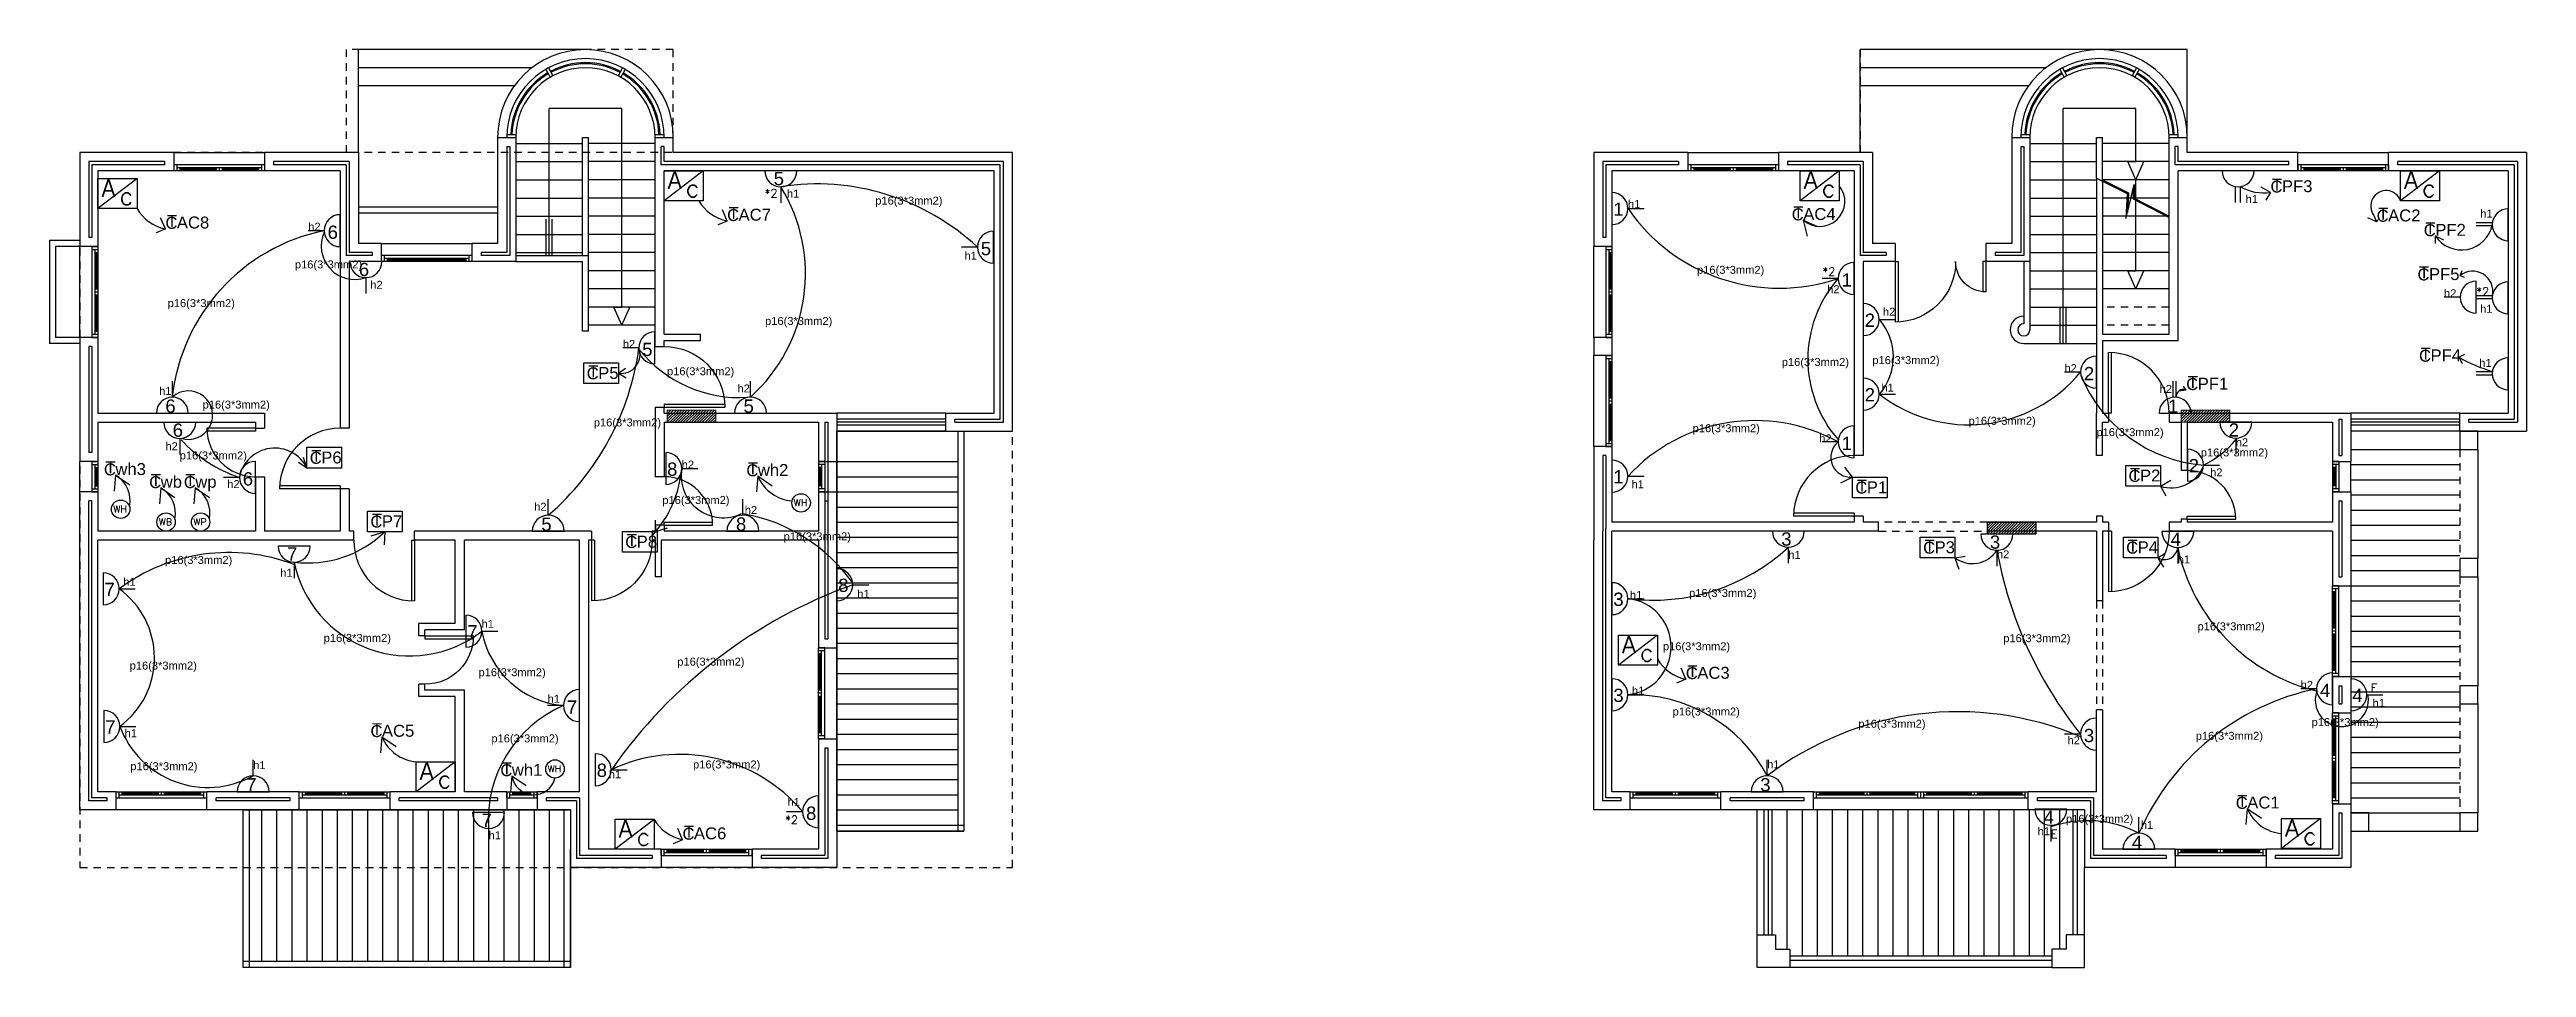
# Model space of a CAD drawing. Header units: millimetres. Extents: x -1152.8 to -1111.9, y 13007.9 to 13069.
# Drawn here: x -1152.81 to -1111.91, y 13053.82 to 13068.97 of the extents above; entities outside this region: 1.
import ezdxf
from ezdxf.enums import TextEntityAlignment as Align

# ---------------------------------------------------------------- set-up
doc = ezdxf.new("R2010")
doc.units = ezdxf.units.MM
doc.header["$LTSCALE"] = 0.5
doc.linetypes.add('HIDDEN', pattern=[0.375, 0.25, -0.125])
for name, color, linetype in [('0-student name', 7, 'CONTINUOUS'), ('1power', 2, 'CONTINUOUS'), ('A-DOOR', 4, 'CONTINUOUS'), ('A-FLOR-STRS', 2, 'CONTINUOUS'), ('A-WALL', 7, 'CONTINUOUS'), ('A-WINDOW', 150, 'CONTINUOUS'), ('M-BALCONY', 6, 'CONTINUOUS'), ('M-ELEV-LOWER', 8, 'CONTINUOUS'), ('M-FB', 4, 'CONTINUOUS'), ('M-FURN', 31, 'CONTINUOUS'), ('M-HANDRAIL', 251, 'CONTINUOUS'), ('M-LINTELS', 251, 'HIDDEN'), ('M-outline-wall', 3, 'CONTINUOUS'), ('M-SANITARY', 1, 'CONTINUOUS'), ('M-ST-ELE', 7, 'CONTINUOUS'), ('M-TILING', 251, 'CONTINUOUS')]:
    doc.layers.add(name, color=color, linetype=linetype)
doc.layers.add('doors', color=2, linetype='CONTINUOUS', lineweight=9)
doc.layers.get('M-SANITARY').off()
doc.styles.add('Arabic transp.', font='arial.ttf')
doc.styles.add('RomanS', font='arial.ttf')
doc.styles.get("Standard").update_dxf_attribs({"font": 'romans.shx', "width": 0.8})

msp = doc.modelspace()

# ---------------------------------------------------------------- texts
at = {"layer": '0-student name', "insert": (-1151.043, 13009.139), "char_height": 0.1661, "attachment_point": 1, "style": 'Arabic transp.'}
msp.add_mtext_dynamic_manual_height_columns('\\A1;', width=1.71814, gutter_width=1, heights=[1.193], dxfattribs=at)
at = {"layer": '1power'}
for s, height, p in [('A', 0.295, (-1151.952, 13066.538)), ('A', 0.295, (-1142.602, 13066.667)), ('A', 0.295, (-1123.844, 13066.667)), ('A', 0.295, (-1113.93, 13066.667)), ('c', 0.295, (-1151.658, 13066.403)), ('c', 0.295, (-1142.308, 13066.532)), ('*2', 0.1378, (-1141.003, 13066.525)), ('c', 0.295, (-1123.55, 13066.532)), ('c', 0.295, (-1113.636, 13066.532)), ('*2', 0.1378, (-1123.536, 13065.234)), ('*2', 0.1378, (-1112.74, 13064.903)), ('A', 0.295, (-1126.846, 13059.001)), ('c', 0.295, (-1126.553, 13058.866)), ('E', 0.138, (-1114.484, 13058.362)), ('A', 0.295, (-1146.697, 13056.913)), ('c', 0.295, (-1146.403, 13056.778)), ('A', 0.295, (-1143.413, 13055.963)), ('*2', 0.1378, (-1140.665, 13056.184)), ('A', 0.295, (-1115.896, 13055.976)), ('c', 0.295, (-1143.119, 13055.828)), ('E', 0.138, (-1119.767, 13055.948)), ('c', 0.295, (-1115.602, 13055.841))]:
    msp.add_text(s, height=height, dxfattribs=at).set_placement(p)
at = {"layer": '1power', "style": 'RomanS'}
for s, height, p in [('5', 0.219, (-1140.854, 13066.728)), ('C', 0.197, (-1116.139, 13066.607)), ('T', 0.197, (-1116.114, 13066.64)), ('PF3', 0.1967, (-1115.949, 13066.613)), ('C', 0.197, (-1141.624, 13066.136)), ('T', 0.197, (-1141.599, 13066.17)), ('AC7', 0.1967, (-1141.434, 13066.142)), ('h1', 0.1311, (-1140.636, 13066.523)), ('p16(3*3mm2)', 0.13111, (-1139.177, 13066.408)), ('1', 0.219, (-1126.989, 13066.222)), ('h1', 0.1311, (-1126.748, 13066.35)), ('C', 0.197, (-1124.044, 13066.147)), ('T', 0.197, (-1124.019, 13066.18)), ('AC4', 0.1967, (-1123.854, 13066.153)), ('h1', 0.1311, (-1116.548, 13066.434)), ('C', 0.197, (-1114.386, 13066.124)), ('T', 0.197, (-1114.361, 13066.157)), ('AC2', 0.1967, (-1114.196, 13066.13)), ('h1', 0.1311, (-1112.675, 13066.194)), ('C', 0.197, (-1150.899, 13066.007)), ('T', 0.197, (-1150.874, 13066.04)), ('AC8', 0.1967, (-1150.709, 13066.013)), ('h2', 0.1311, (-1148.54, 13065.977)), ('6', 0.219, (-1148.22, 13065.842)), ('C', 0.197, (-1113.608, 13065.886)), ('T', 0.197, (-1113.582, 13065.919)), ('PF2', 0.1967, (-1113.417, 13065.892)), ('h1', 0.1311, (-1137.703, 13065.498)), ('5', 0.219, (-1137.435, 13065.571)), ('p16(3*3mm2)', 0.13111, (-1148.76, 13065.354)), ('6', 0.219, (-1147.705, 13065.228)), ('h2', 0.1311, (-1147.515, 13065.018)), ('p16(3*3mm2)', 0.13111, (-1125.607, 13065.265)), ('1', 0.219, (-1123.22, 13065.054)), ('C', 0.197, (-1113.711, 13065.156)), ('T', 0.197, (-1113.686, 13065.189)), ('PF5', 0.1967, (-1113.521, 13065.162)), ('p16(3*3mm2)', 0.13111, (-1150.861, 13064.716)), ('h2', 0.1311, (-1123.459, 13064.945)), ('h2', 0.1311, (-1122.538, 13064.574)), ('h2', 0.1311, (-1113.273, 13064.878)), ('h1', 0.1311, (-1112.677, 13064.622)), ('p16(3*3mm2)', 0.13111, (-1140.996, 13064.421)), ('2', 0.219, (-1122.839, 13064.389)), ('h2', 0.1311, (-1143.345, 13064.042)), ('5', 0.219, (-1143.025, 13063.908)), ('p16(3*3mm2)', 0.13111, (-1124.208, 13063.744)), ('p16(3*3mm2)', 0.13111, (-1122.712, 13063.775)), ('C', 0.197, (-1113.686, 13063.814)), ('T', 0.197, (-1113.661, 13063.847)), ('PF4', 0.1967, (-1113.496, 13063.82)), ('C', 0.197, (-1143.942, 13063.524)), ('T', 0.197, (-1143.917, 13063.557)), ('P5', 0.1967, (-1143.752, 13063.53)), ('p16(3*3mm2)', 0.13111, (-1142.615, 13063.591)), ('h2', 0.1311, (-1119.54, 13063.643)), ('2', 0.219, (-1119.22, 13063.508)), ('C', 0.197, (-1117.53, 13063.346)), ('T', 0.197, (-1117.505, 13063.379)), ('PF1', 0.1967, (-1117.34, 13063.352)), ('h1', 0.1311, (-1112.691, 13063.728)), ('h1', 0.1311, (-1151.002, 13063.266)), ('6', 0.219, (-1150.899, 13062.972)), ('p16(3*3mm2)', 0.13111, (-1150.284, 13063.041)), ('h2', 0.1311, (-1141.452, 13063.307)), ('5', 0.219, (-1141.352, 13062.972)), ('2', 0.219, (-1122.839, 13063.159)), ('h1', 0.1311, (-1122.563, 13063.32)), ('h2', 0.1311, (-1117.968, 13063.3)), ('1', 0.219, (-1117.83, 13062.97)), ('6', 0.219, (-1150.778, 13062.575)), ('p16(3*3mm2)', 0.13111, (-1143.824, 13062.746)), ('p16(3*3mm2)', 0.13111, (-1125.68, 13062.651)), ('p16(3*3mm2)', 0.13111, (-1121.124, 13062.773)), ('p16(3*3mm2)', 0.13111, (-1119.012, 13062.586)), ('2', 0.219, (-1116.828, 13062.578)), ('h2', 0.1311, (-1150.897, 13062.354)), ('p16(3*3mm2)', 0.13111, (-1150.662, 13062.201)), ('C', 0.197, (-1148.515, 13062.129)), ('T', 0.197, (-1148.49, 13062.162)), ('P6', 0.1967, (-1148.325, 13062.135)), ('h2', 0.1311, (-1123.59, 13062.482)), ('1', 0.219, (-1123.22, 13062.356)), ('p16(3*3mm2)', 0.13111, (-1117.289, 13062.251)), ('h2', 0.1311, (-1116.712, 13062.42)), ('C', 0.197, (-1151.914, 13061.938)), ('T', 0.197, (-1151.889, 13061.971)), ('wh3', 0.1967, (-1151.724, 13061.944)), ('C', 0.197, (-1151.166, 13061.728)), ('T', 0.197, (-1151.141, 13061.761)), ('wb', 0.1967, (-1150.976, 13061.734)), ('C', 0.197, (-1150.595, 13061.728)), ('T', 0.197, (-1150.57, 13061.761)), ('wp', 0.1967, (-1150.405, 13061.734)), ('h2', 0.1311, (-1149.877, 13061.729)), ('6', 0.219, (-1149.621, 13061.771)), ('8', 0.219, (-1142.615, 13061.931)), ('h2', 0.1311, (-1142.373, 13062.05)), ('C', 0.197, (-1141.306, 13061.923)), ('T', 0.197, (-1141.281, 13061.956)), ('wh2', 0.1967, (-1141.116, 13061.929)), ('1', 0.219, (-1126.989, 13061.806)), ('h1', 0.1311, (-1126.689, 13061.726)), ('C', 0.197, (-1122.994, 13061.638)), ('T', 0.197, (-1122.968, 13061.671)), ('P1', 0.1967, (-1122.804, 13061.644)), ('C', 0.197, (-1118.483, 13061.831)), ('T', 0.197, (-1118.458, 13061.864)), ('P2', 0.1967, (-1118.293, 13061.837)), ('2', 0.219, (-1117.489, 13061.989)), ('h2', 0.1311, (-1117.135, 13061.922)), ('h2', 0.1311, (-1144.809, 13061.355)), ('p16(3*3mm2)', 0.13111, (-1142.693, 13061.466)), ('h2', 0.1311, (-1141.332, 13061.301)), ('C', 0.197, (-1147.514, 13061.077)), ('T', 0.197, (-1147.489, 13061.11)), ('P7', 0.1967, (-1147.324, 13061.083)), ('5', 0.219, (-1144.691, 13061.022)), ('8', 0.219, (-1141.477, 13061.025)), ('p16(3*3mm2)', 0.13111, (-1150.904, 13060.476)), ('7', 0.219, (-1148.89, 13060.531)), ('C', 0.197, (-1143.306, 13060.74)), ('T', 0.197, (-1143.281, 13060.773)), ('P8', 0.1967, (-1143.116, 13060.746)), ('p16(3*3mm2)', 0.13111, (-1140.689, 13060.866)), ('3', 0.219, (-1124.217, 13060.778)), ('h1', 0.1311, (-1124.1, 13060.56)), ('C', 0.197, (-1121.875, 13060.647)), ('T', 0.197, (-1121.85, 13060.68)), ('P3', 0.1967, (-1121.685, 13060.653)), ('3', 0.219, (-1120.772, 13060.728)), ('h2', 0.1311, (-1120.656, 13060.57)), ('C', 0.197, (-1118.522, 13060.647)), ('T', 0.197, (-1118.497, 13060.68)), ('P4', 0.1967, (-1118.332, 13060.653)), ('4', 0.219, (-1117.787, 13060.775)), ('h1', 0.1311, (-1117.67, 13060.485)), ('h1', 0.1311, (-1151.594, 13060.115)), ('h1', 0.1311, (-1149.002, 13060.265)), ('8', 0.219, (-1139.789, 13060.014)), ('7', 0.219, (-1151.904, 13059.946)), ('h1', 0.1311, (-1139.474, 13059.916)), ('3', 0.219, (-1126.989, 13059.784)), ('h1', 0.1311, (-1126.714, 13059.899)), ('p16(3*3mm2)', 0.13111, (-1125.738, 13059.931)), ('7', 0.219, (-1145.914, 13059.247)), ('h1', 0.1311, (-1145.678, 13059.422)), ('p16(3*3mm2)', 0.13111, (-1117.343, 13059.381)), ('p16(3*3mm2)', 0.13111, (-1148.284, 13059.189)), ('p16(3*3mm2)', 0.13111, (-1126.171, 13059.052)), ('p16(3*3mm2)', 0.13111, (-1120.551, 13059.185)), ('p16(3*3mm2)', 0.13111, (-1151.488, 13058.733)), ('p16(3*3mm2)', 0.13111, (-1145.728, 13058.623)), ('p16(3*3mm2)', 0.13111, (-1142.446, 13058.798)), ('C', 0.197, (-1125.793, 13058.575)), ('T', 0.197, (-1125.768, 13058.608)), ('AC3', 0.1967, (-1125.603, 13058.581)), ('h2', 0.1311, (-1115.64, 13058.415)), ('h1', 0.1311, (-1144.588, 13058.185)), ('7', 0.219, (-1144.27, 13058.004)), ('3', 0.219, (-1126.989, 13058.198)), ('h1', 0.1311, (-1126.682, 13058.319)), ('4', 0.219, (-1115.32, 13058.281)), ('4', 0.219, (-1114.789, 13058.197)), ('h1', 0.1311, (-1114.452, 13058.116)), ('7', 0.219, (-1151.893, 13057.675)), ('h1', 0.1311, (-1151.571, 13057.617)), ('C', 0.197, (-1147.513, 13057.618)), ('T', 0.197, (-1147.488, 13057.651)), ('AC5', 0.1967, (-1147.323, 13057.624)), ('p16(3*3mm2)', 0.13111, (-1126.011, 13057.975)), ('p16(3*3mm2)', 0.13111, (-1122.943, 13057.773)), ('3', 0.219, (-1119.22, 13057.535)), ('p16(3*3mm2)', 0.13111, (-1115.46, 13057.8)), ('p16(3*3mm2)', 0.13111, (-1145.515, 13057.531)), ('h2', 0.1311, (-1119.49, 13057.499)), ('p16(3*3mm2)', 0.13111, (-1117.372, 13057.574)), ('p16(3*3mm2)', 0.13111, (-1151.478, 13057.072)), ('7', 0.219, (-1149.564, 13056.722)), ('h1', 0.1311, (-1149.449, 13057.091)), ('C', 0.197, (-1145.368, 13056.973)), ('T', 0.197, (-1145.343, 13057.006)), ('wh1', 0.1967, (-1145.178, 13056.979)), ('8', 0.219, (-1143.777, 13056.961)), ('h1', 0.1311, (-1143.577, 13056.938)), ('p16(3*3mm2)', 0.13111, (-1142.185, 13057.101)), ('3', 0.219, (-1124.564, 13056.722)), ('h1', 0.1311, (-1124.449, 13057.105)), ('h1', 0.1311, (-1140.626, 13056.484)), ('C', 0.197, (-1116.712, 13056.434)), ('T', 0.197, (-1116.687, 13056.467)), ('AC1', 0.1967, (-1116.522, 13056.44)), ('7', 0.219, (-1145.678, 13056.136)), ('C', 0.197, (-1142.361, 13055.925)), ('T', 0.197, (-1142.336, 13055.958)), ('AC6', 0.1967, (-1142.171, 13055.931)), ('8', 0.219, (-1140.32, 13056.252)), ('h1', 0.1311, (-1119.982, 13055.998)), ('4', 0.219, (-1119.883, 13056.187)), ('p16(3*3mm2)', 0.13111, (-1119.514, 13056.204)), ('h1', 0.1311, (-1118.279, 13056.104)), ('h1', 0.1311, (-1145.562, 13055.933)), ('4', 0.219, (-1118.427, 13055.772))]:
    msp.add_text(s, height=height, dxfattribs=at).set_placement(p)
at = {"layer": '1power'}
for s, p in [('WH', (-1151.646, 13061.325)), ('WH', (-1140.411, 13061.429)), ('WB', (-1150.898, 13061.114)), ('WP', (-1150.327, 13061.114)), ('WH', (-1144.474, 13057.038))]:
    msp.add_text(s, height=0.114, dxfattribs=at).set_placement(p, align=Align.CENTER)

# ---------------------------------------------------------------- blocks, each defined once
blk = doc.blocks.new('D1000')
at = {"layer": 'A-DOOR'}
for p, q in [((0, 0), (-1000, 0)), ((0, 50), (-999, 50)), ((0, 50), (0, 0))]:
    blk.add_line(p, q, dxfattribs=at)
blk.add_arc((0, 0), 1000, 90, 180, dxfattribs=at)
blk = doc.blocks.new('d1.4')
at = {"layer": 'A-DOOR'}
for p, q in [((0, 0), (0, 1)), ((0.05, 0), (0.05, 0.999)), ((1.45, 0), (1.45, 0.497)), ((1.5, 0), (1.5, 0.5)), ((0, 0), (0.05, 0)), ((1.5, 0), (1.45, 0))]:
    blk.add_line(p, q, dxfattribs=at)
for centre, radius, start, end in [((0, 0), 1, 0, 90), ((1.5, 0), 0.5, 90, 180)]:
    blk.add_arc(centre, radius, start, end, dxfattribs=at)
blk = doc.blocks.new('D800')
at = {"layer": 'A-DOOR'}
for p, q in [((0, 0), (0, 50)), ((0, 50), (798, 50)), ((0, 0), (0, 50)), ((0, 0), (800, 0))]:
    blk.add_line(p, q, dxfattribs=at)
blk.add_arc((0, 0), 800, 0, 90, dxfattribs=at)

# ---------------------------------------------------------------- hatches: boundary and pattern name
at = {"layer": 'A-FLOR-STRS'}
h = msp.add_hatch(dxfattribs=at)
h.set_pattern_fill('ANSI31', color=256, scale=0.01)
h.set_pattern_definition([(45, (79.079495, 46.508607), (-0.0224506403, 0.0224506403), [])])
h.paths.add_polyline_path([(-1120.812, 13061.166), (-1120.812, 13060.966), (-1120.012, 13060.966), (-1120.012, 13061.166)])
at = {"layer": 'doors'}
h = msp.add_hatch(dxfattribs=at)
h.set_pattern_fill('ANSI31', color=256, scale=0.01)
h.set_pattern_definition([(45, (57.279495, 48.358567), (-0.0224506403, 0.0224506403), [])])
h.paths.add_polyline_path([(-1142.612, 13063.016), (-1142.612, 13062.816), (-1141.812, 13062.816), (-1141.812, 13063.016)])
h = msp.add_hatch(dxfattribs=at)
h.set_pattern_fill('ANSI31', color=256, scale=0.01)
h.set_pattern_definition([(45, (82.279495, 48.358567), (-0.0224506403, 0.0224506403), [])])
h.paths.add_polyline_path([(-1117.612, 13063.016), (-1117.612, 13062.816), (-1116.812, 13062.816), (-1116.812, 13063.016)])

# ---------------------------------------------------------------- linework, layer by layer
at = {"layer": '1power'}
for p, q in [((-1152.012, 13066.341), (-1152.012, 13066.837)), ((-1152.012, 13066.837), (-1151.367, 13066.837)), ((-1151.368, 13066.835), (-1152.012, 13066.341)), ((-1151.367, 13066.837), (-1151.367, 13066.341)), ((-1142.662, 13066.471), (-1142.662, 13066.966)), ((-1142.662, 13066.966), (-1142.017, 13066.966)), ((-1142.018, 13066.964), (-1142.662, 13066.471)), ((-1142.017, 13066.966), (-1142.017, 13066.471)), ((-1140.473, 13066.966), (-1141.001, 13066.966)), ((-1123.904, 13066.471), (-1123.904, 13066.966)), ((-1123.904, 13066.966), (-1123.259, 13066.966)), ((-1123.26, 13066.964), (-1123.904, 13066.471)), ((-1123.259, 13066.966), (-1123.259, 13066.471)), ((-1116.41, 13066.966), (-1116.938, 13066.966)), ((-1113.989, 13066.471), (-1113.989, 13066.966)), ((-1113.989, 13066.966), (-1113.345, 13066.966)), ((-1113.346, 13066.964), (-1113.989, 13066.471)), ((-1113.345, 13066.966), (-1113.345, 13066.471)), ((-1151.367, 13066.341), (-1152.012, 13066.341)), ((-1142.017, 13066.471), (-1142.662, 13066.471)), ((-1140.737, 13066.702), (-1140.737, 13066.438)), ((-1127.012, 13066.606), (-1127.012, 13066.077)), ((-1126.747, 13066.341), (-1126.483, 13066.341)), ((-1123.259, 13066.471), (-1123.904, 13066.471)), ((-1116.722, 13066.706), (-1116.722, 13066.442)), ((-1116.637, 13066.706), (-1116.637, 13066.441)), ((-1116.139, 13066.607), (-1116.29, 13066.697)), ((-1116.139, 13066.607), (-1116.213, 13066.483)), ((-1113.345, 13066.471), (-1113.989, 13066.471)), ((-1112.212, 13065.811), (-1112.212, 13066.34)), ((-1150.899, 13066.007), (-1151.053, 13065.941)), ((-1150.899, 13066.007), (-1150.977, 13066.189)), ((-1148.276, 13065.977), (-1148.54, 13065.977)), ((-1148.012, 13065.712), (-1148.012, 13066.241)), ((-1141.624, 13066.136), (-1141.778, 13066.071)), ((-1141.624, 13066.136), (-1141.702, 13066.319)), ((-1137.226, 13065.441), (-1137.226, 13065.97)), ((-1123.854, 13066.153), (-1123.632, 13066.05)), ((-1123.854, 13066.153), (-1123.788, 13065.889)), ((-1114.386, 13066.124), (-1114.531, 13066.188)), ((-1114.433, 13066.229), (-1114.386, 13066.124)), ((-1114.386, 13066.124), (-1114.361, 13066.157)), ((-1114.361, 13066.157), (-1114.361, 13066.157)), ((-1112.474, 13066.108), (-1112.74, 13066.108)), ((-1112.475, 13066.055), (-1112.74, 13066.055)), ((-1137.491, 13065.705), (-1137.755, 13065.705)), ((-1113.417, 13065.892), (-1113.419, 13065.766)), ((-1113.417, 13065.892), (-1113.417, 13065.892)), ((-1113.417, 13065.892), (-1113.417, 13065.892)), ((-1113.417, 13065.892), (-1113.417, 13065.892)), ((-1113.417, 13065.892), (-1113.417, 13065.892)), ((-1113.417, 13065.892), (-1113.417, 13065.892)), ((-1113.417, 13065.892), (-1113.417, 13065.892)), ((-1113.417, 13065.892), (-1113.417, 13065.892)), ((-1113.417, 13065.892), (-1113.282, 13065.826)), ((-1147.324, 13065.466), (-1147.853, 13065.466)), ((-1147.589, 13065.202), (-1147.589, 13064.938)), ((-1123.276, 13065.188), (-1123.54, 13065.188)), ((-1123.012, 13064.924), (-1123.012, 13065.453)), ((-1113.006, 13065.235), (-1112.973, 13065.318)), ((-1113.006, 13065.235), (-1112.942, 13065.209)), ((-1112.742, 13064.613), (-1112.742, 13065.142)), ((-1112.212, 13064.606), (-1112.212, 13065.134)), ((-1122.862, 13064.773), (-1122.862, 13064.245)), ((-1113.006, 13064.878), (-1113.273, 13064.878)), ((-1112.474, 13064.903), (-1112.74, 13064.903)), ((-1112.475, 13064.85), (-1112.74, 13064.85)), ((-1142.816, 13063.778), (-1142.816, 13064.306)), ((-1122.597, 13064.509), (-1122.333, 13064.509)), ((-1143.08, 13064.042), (-1143.345, 13064.042)), ((-1119.012, 13063.378), (-1119.012, 13063.907)), ((-1113.03, 13063.888), (-1112.929, 13063.941)), ((-1113.03, 13063.888), (-1112.975, 13063.784, 1.8)), ((-1112.212, 13063.35), (-1112.212, 13063.879)), ((-1150.784, 13063.231), (-1150.784, 13063.495)), ((-1143.416, 13063.624), (-1143.301, 13063.707)), ((-1143.416, 13063.624), (-1143.292, 13063.549)), ((-1141.237, 13063.231), (-1141.237, 13063.495)), ((-1122.862, 13063.543), (-1122.862, 13063.014)), ((-1119.276, 13063.643), (-1119.54, 13063.643)), ((-1117.745, 13063.227), (-1117.745, 13063.491)), ((-1117.697, 13063.227), (-1117.697, 13063.491)), ((-1112.474, 13063.647), (-1112.74, 13063.647)), ((-1112.475, 13063.594), (-1112.74, 13063.594)), ((-1122.597, 13063.278), (-1122.333, 13063.278)), ((-1117.53, 13063.346), (-1117.653, 13063.329)), ((-1117.53, 13063.346), (-1117.574, 13063.411)), ((-1151.049, 13062.966), (-1150.52, 13062.966)), ((-1150.397, 13062.813), (-1150.926, 13062.813)), ((-1141.501, 13062.966), (-1140.972, 13062.966)), ((-1123.012, 13062.226), (-1123.012, 13062.755)), ((-1117.979, 13062.965), (-1117.45, 13062.965)), ((-1116.447, 13062.816), (-1116.976, 13062.816)), ((-1150.662, 13062.549), (-1150.662, 13062.285)), ((-1142.637, 13062.315), (-1142.637, 13061.786)), ((-1123.276, 13062.491), (-1123.54, 13062.491)), ((-1117.511, 13062.372), (-1117.511, 13061.844)), ((-1116.712, 13062.552), (-1116.712, 13062.288)), ((-1151.724, 13061.944), (-1151.746, 13061.68)), ((-1151.724, 13061.944), (-1151.488, 13061.783)), ((-1149.677, 13061.905), (-1149.941, 13061.905)), ((-1149.413, 13061.641), (-1149.413, 13062.17)), ((-1148.561, 13062.059), (-1148.698, 13062.151)), ((-1148.561, 13062.059), (-1148.618, 13062.231)), ((-1142.373, 13062.05), (-1142.108, 13062.05)), ((-1141.116, 13061.929), (-1141.138, 13061.665)), ((-1141.116, 13061.929), (-1140.88, 13061.768)), ((-1127.012, 13062.19), (-1127.012, 13061.662)), ((-1126.747, 13061.926), (-1126.483, 13061.926)), ((-1123.04, 13061.91), (-1123.238, 13061.81)), ((-1123.04, 13061.91), (-1123.167, 13062.072)), ((-1117.957, 13061.761), (-1117.785, 13061.86)), ((-1117.247, 13062.108), (-1116.983, 13062.108)), ((-1150.976, 13061.734), (-1150.998, 13061.47)), ((-1150.976, 13061.734), (-1150.74, 13061.573)), ((-1150.405, 13061.734), (-1150.427, 13061.47)), ((-1150.405, 13061.734), (-1150.169, 13061.573)), ((-1144.576, 13061.281), (-1144.576, 13061.545)), ((-1141.362, 13061.284), (-1141.362, 13061.548)), ((-1117.957, 13061.761), (-1117.866, 13061.602)), ((-1147.274, 13061.007), (-1147.507, 13060.937)), ((-1147.274, 13061.007), (-1147.288, 13060.789)), ((-1144.84, 13061.016), (-1144.311, 13061.016)), ((-1142.8, 13061.011), (-1142.805, 13061.2)), ((-1142.8, 13061.011), (-1142.605, 13061.07)), ((-1141.626, 13061.019), (-1141.097, 13061.019)), ((-1123.836, 13061.016), (-1124.364, 13061.016)), ((-1117.406, 13061.013), (-1117.934, 13061.013)), ((-1148.509, 13060.77), (-1149.038, 13060.77)), ((-1124.1, 13060.752), (-1124.1, 13060.488)), ((-1121.349, 13060.577), (-1121.182, 13060.606)), ((-1120.391, 13060.966), (-1120.92, 13060.966)), ((-1120.656, 13060.702), (-1120.656, 13060.438)), ((-1117.996, 13060.577), (-1117.88, 13060.652)), ((-1117.67, 13060.749), (-1117.67, 13060.485)), ((-1151.927, 13060.33), (-1151.927, 13059.801)), ((-1148.773, 13060.505), (-1148.773, 13060.241)), ((-1139.812, 13060.398), (-1139.812, 13059.87)), ((-1121.349, 13060.577), (-1121.284, 13060.392)), ((-1117.996, 13060.577), (-1117.905, 13060.425)), ((-1151.662, 13060.066), (-1151.398, 13060.066)), ((-1139.547, 13060.134), (-1139.283, 13060.134)), ((-1127.012, 13060.168), (-1127.012, 13059.639)), ((-1126.747, 13059.903), (-1126.483, 13059.903)), ((-1145.937, 13059.631), (-1145.937, 13059.102)), ((-1145.672, 13059.366), (-1145.408, 13059.366)), ((-1126.906, 13058.804), (-1126.906, 13059.3)), ((-1126.906, 13059.3), (-1126.261, 13059.3)), ((-1126.262, 13059.298), (-1126.906, 13058.804)), ((-1126.261, 13059.3), (-1126.261, 13058.804)), ((-1127.012, 13058.582), (-1127.012, 13058.054)), ((-1126.261, 13058.804), (-1126.906, 13058.804)), ((-1125.793, 13058.575), (-1125.947, 13058.509)), ((-1125.793, 13058.575), (-1125.871, 13058.758)), ((-1115.112, 13058.151), (-1115.112, 13058.68)), ((-1114.812, 13058.581), (-1114.812, 13058.052)), ((-1144.062, 13057.874), (-1144.062, 13058.402)), ((-1126.747, 13058.318), (-1126.483, 13058.318)), ((-1115.376, 13058.415), (-1115.64, 13058.415)), ((-1114.547, 13058.316), (-1114.283, 13058.316)), ((-1151.915, 13058.058), (-1151.915, 13057.53)), ((-1151.651, 13057.794), (-1151.386, 13057.794)), ((-1144.326, 13058.138), (-1144.59, 13058.138)), ((-1119.012, 13057.405), (-1119.012, 13057.933)), ((-1147.323, 13057.624), (-1147.345, 13057.36)), ((-1147.323, 13057.624), (-1147.087, 13057.463)), ((-1143.8, 13057.345), (-1143.8, 13056.816)), ((-1119.276, 13057.669), (-1119.54, 13057.669)), ((-1149.449, 13056.981), (-1149.449, 13057.245)), ((-1146.757, 13056.716), (-1146.757, 13057.212)), ((-1146.757, 13057.212), (-1146.112, 13057.212)), ((-1146.113, 13057.21), (-1146.757, 13056.716)), ((-1146.112, 13057.212), (-1146.112, 13056.716)), ((-1145.178, 13056.979), (-1145.2, 13056.714)), ((-1145.178, 13056.979), (-1144.942, 13056.817)), ((-1143.535, 13057.08), (-1143.271, 13057.08)), ((-1124.449, 13056.981), (-1124.449, 13057.245)), ((-1149.713, 13056.716), (-1149.185, 13056.716)), ((-1146.112, 13056.716), (-1146.757, 13056.716)), ((-1140.112, 13056.122), (-1140.112, 13056.65)), ((-1124.713, 13056.716), (-1124.185, 13056.716)), ((-1145.297, 13056.374), (-1145.826, 13056.374)), ((-1145.562, 13056.11), (-1145.562, 13055.846)), ((-1143.472, 13055.766), (-1143.472, 13056.262)), ((-1143.472, 13056.262), (-1142.828, 13056.262)), ((-1142.829, 13056.26), (-1143.472, 13055.766)), ((-1142.828, 13056.262), (-1142.828, 13055.766)), ((-1142.361, 13055.925), (-1142.439, 13056.108)), ((-1140.376, 13056.386), (-1140.64, 13056.386)), ((-1119.502, 13056.426), (-1120.03, 13056.426)), ((-1119.766, 13056.162), (-1119.766, 13055.897)), ((-1118.312, 13056.031), (-1118.312, 13056.295)), ((-1116.522, 13056.44), (-1116.544, 13056.175)), ((-1116.522, 13056.44), (-1116.286, 13056.279)), ((-1115.955, 13055.78), (-1115.955, 13056.275)), ((-1115.955, 13056.275), (-1115.311, 13056.275)), ((-1115.312, 13056.273), (-1115.955, 13055.78)), ((-1115.311, 13056.275), (-1115.311, 13055.78)), ((-1142.828, 13055.766), (-1143.472, 13055.766)), ((-1142.361, 13055.925), (-1142.515, 13055.859)), ((-1118.576, 13055.766), (-1118.047, 13055.766)), ((-1115.311, 13055.78), (-1115.955, 13055.78))]:
    msp.add_line(p, q, dxfattribs=at)
for points in [[(-1143.988, 13063.795), (-1143.416, 13063.795), (-1143.416, 13063.454), (-1143.988, 13063.454)], [(-1148.561, 13062.401), (-1147.989, 13062.401), (-1147.989, 13062.059), (-1148.561, 13062.059)], [(-1123.04, 13061.91), (-1122.468, 13061.91), (-1122.468, 13061.568), (-1123.04, 13061.568)], [(-1118.529, 13062.103), (-1117.957, 13062.103), (-1117.957, 13061.761), (-1118.529, 13061.761)], [(-1147.56, 13061.349), (-1146.988, 13061.349), (-1146.988, 13061.007), (-1147.56, 13061.007)], [(-1143.352, 13061.011), (-1142.78, 13061.011), (-1142.78, 13060.67), (-1143.352, 13060.67)], [(-1121.921, 13060.918), (-1121.349, 13060.918), (-1121.349, 13060.577), (-1121.921, 13060.577)], [(-1118.568, 13060.918), (-1117.996, 13060.918), (-1117.996, 13060.577), (-1118.568, 13060.577)]]:
    msp.add_lwpolyline(points, close=True, dxfattribs=at)
for centre in [(-1151.637, 13061.379), (-1140.401, 13061.484), (-1150.888, 13061.168), (-1150.317, 13061.168), (-1144.465, 13057.092)]:
    msp.add_circle(centre, 0.152, dxfattribs=at)
for centre, radius, start, end in [((-1140.737, 13066.966), 0.264, 180, 0), ((-1140.142, 13062.855), 3.893, 47.0716, 98.7933), ((-1116.674, 13066.966), 0.264, 180, 0), ((-1150.765, 13066.689), 0.695, 210.0176, 258.8661), ((-1141.49, 13066.819), 0.695, 210.0176, 258.8661), ((-1143.069, 13065.266), 2.739, 311.9971, 31.6232), ((-1127.012, 13066.341), 0.264, 270, 90), ((-1124.248, 13068.063), 3.035, 214.5694, 288.684), ((-1123.578, 13066.459), 0.412, 227.8393, 39.1438), ((-1116.246, 13067.383), 0.783, 240.0598, 277.8172), ((-1114.229, 13066.383), 0.255, 20.0134, 217.2813), ((-1112.212, 13066.075), 0.264, 90, 270), ((-1147.649, 13062.885), 3.155, 101.4691, 173.7126), ((-1147.772, 13065.724), 0.553, 155.3801, 289.3685), ((-1148.012, 13065.977), 0.264, 90, 270), ((-1137.226, 13065.705), 0.264, 90, 270), ((-1112.984, 13066.177), 0.518, 213.3454, 348.6873), ((-1147.589, 13065.466), 0.264, 180, 0), ((-1121.762, 13063.857), 2.016, 138.6702, 221.4183), ((-1123.012, 13065.188), 0.264, 90, 270), ((-1112.798, 13064.976), 0.332, 347.2621, 128.8914), ((-1112.742, 13064.878), 0.264, 90, 270), ((-1112.212, 13064.87), 0.264, 90, 270), ((-1122.862, 13064.509), 0.264, 270, 90), ((-1142.816, 13064.042), 0.264, 90, 270), ((-1123.29, 13063.894), 0.927, 318.3914, 41.6086), ((-1147.456, 13064.626), 4.415, 310.7276, 352.3964), ((-1143.372, 13063.933), 0.311, 261.848, 20.5738), ((-1141.417, 13065.354), 2.132, 218.7487, 273.6744), ((-1119.012, 13063.643), 0.264, 90, 270), ((-1111.517, 13066.648), 3.147, 241.2693, 252.3055), ((-1112.212, 13063.615), 0.264, 90, 270), ((-1122.862, 13063.278), 0.264, 270, 90), ((-1121.124, 13065.172), 2.399, 232.1139, 320.3973), ((-1117.058, 13064.486), 2.385, 201.8294, 265.4644), ((-1150.784, 13062.966), 0.264, 0, 180), ((-1150.518, 13062.931), 0.4, 252.2381, 131.6079), ((-1141.237, 13062.966), 0.264, 0, 180), ((-1117.715, 13062.965), 0.264, 0, 180), ((-1117.578, 13063.236), 0.12, 66.6376, 184.3031), ((-1150.662, 13062.813), 0.264, 180, 0), ((-1124.651, 13059.989), 2.854, 61.2055, 137.2688), ((-1123.012, 13062.491), 0.264, 90, 270), ((-1116.712, 13062.816), 0.264, 180, 0), ((-1148.957, 13064.075), 2.286, 222.6568, 251.6581), ((-1149.093, 13061.794), 0.594, 26.4647, 169.2328), ((-1142.637, 13062.05), 0.264, 270, 90), ((-1123.071, 13062.236), 0.327, 128.8452, 275.4561), ((-1117.511, 13062.108), 0.264, 270, 90), ((-1117.871, 13063.454), 1.483, 294.8712, 321.3943), ((-1151.962, 13061.526), 0.481, 347.8707, 60.3355), ((-1149.413, 13061.905), 0.264, 90, 270), ((-1144.223, 13062.204), 1.856, 317.1481, 355.2572), ((-1141.685, 13061.935), 0.697, 170.5084, 295.5243), ((-1140.499, 13062.182), 0.667, 202.2763, 265.6089), ((-1127.012, 13061.926), 0.264, 270, 90), ((-1117.778, 13062.308), 0.576, 251.8667, 336.9416), ((-1151.214, 13061.316), 0.481, 347.8707, 60.3355), ((-1150.643, 13061.316), 0.481, 347.8707, 60.3355), ((-1148.549, 13062.326), 1.834, 262.9844, 314.0426), ((-1144.576, 13061.016), 0.264, 0, 180), ((-1141.362, 13061.019), 0.264, 0, 180), ((-1141.856, 13058.51), 2.839, 35.6778, 79.9806), ((-1124.1, 13061.016), 0.264, 180, 0), ((-1117.67, 13061.013), 0.264, 180, 0), ((-1149.852, 13057.63), 3.035, 69.1743, 126.6216), ((-1148.773, 13060.77), 0.264, 180, 0), ((-1126.333, 13063.166), 3.288, 262.7698, 312.7813), ((-1121.061, 13060.964), 0.482, 233.3756, 327.1387), ((-1120.656, 13060.966), 0.264, 180, 0), ((-1113.957, 13061.919), 6.809, 190.2973, 218.6246), ((-1117.888, 13060.767), 0.219, 240.3356, 355.4157), ((-1114.644, 13061.384), 3.092, 191.8546, 256.6078), ((-1151.927, 13060.066), 0.264, 270, 90), ((-1146.868, 13060.902), 1.946, 191.7629, 307.8969), ((-1139.812, 13060.134), 0.264, 270, 90), ((-1152.484, 13058.926), 1.405, 306.3765, 54.219), ((-1136.72, 13052.311), 8.318, 109.8687, 145.0134), ((-1127.012, 13059.903), 0.264, 270, 90), ((-1126.833, 13059.111), 0.797, 276.1462, 83.8538), ((-1145.937, 13059.366), 0.264, 270, 90), ((-1144.192, 13059.637), 1.505, 190.3609, 264.8882), ((-1127.012, 13058.318), 0.264, 270, 90), ((-1125.659, 13059.257), 0.695, 210.0176, 258.8661), ((-1115.112, 13058.415), 0.264, 90, 270), ((-1114.812, 13058.316), 0.264, 270, 90), ((-1144.062, 13058.138), 0.264, 90, 270), ((-1126.682, 13055.787), 2.531, 28.1245, 91.4853), ((-1114.556, 13054.407), 4.091, 101.5556, 156.6165), ((-1114.961, 13058.229), 0.439, 159.9378, 11.5054), ((-1151.915, 13057.794), 0.264, 270, 90), ((-1150.199, 13058.336), 1.549, 200.4882, 298.9523), ((-1143.51, 13056.25), 2.057, 113.3864, 183.8998), ((-1121.303, 13052.825), 5.212, 67.0683, 127.1305), ((-1119.012, 13057.669), 0.264, 90, 270), ((-1146.705, 13057.877), 0.667, 202.2763, 265.6089), ((-1143.8, 13057.08), 0.264, 270, 90), ((-1142.406, 13054.683), 2.65, 39.9866, 115.2177), ((-1149.449, 13056.716), 0.264, 0, 180), ((-1144.818, 13057.03), 0.364, 188.0959, 345.6638), ((-1124.449, 13056.716), 0.264, 0, 180), ((-1140.112, 13056.386), 0.264, 90, 270), ((-1145.562, 13056.374), 0.264, 180, 0), ((-1142.227, 13056.608), 0.695, 210.0176, 258.8661), ((-1119.766, 13056.426), 0.264, 180, 0), ((-1119.159, 13054.405), 1.834, 62.4721, 109.3304), ((-1115.904, 13056.693), 0.667, 202.2763, 265.6089), ((-1118.312, 13055.766), 0.264, 0, 180)]:
    msp.add_arc(centre, radius, start, end, dxfattribs=at)
at = {"layer": 'A-FLOR-STRS'}
for p, q in [((-1118.962, 13068.966), (-1122.912, 13068.966)), ((-1119.845, 13068.666), (-1122.912, 13068.666)), ((-1144.562, 13065.566), (-1144.562, 13067.994)), ((-1143.362, 13067.994), (-1144.562, 13067.994)), ((-1143.362, 13064.716), (-1143.362, 13067.994)), ((-1120.136, 13068.366), (-1122.912, 13068.366)), ((-1119.562, 13064.116), (-1119.562, 13067.994)), ((-1118.362, 13067.994), (-1119.562, 13067.994)), ((-1118.362, 13067.116), (-1118.362, 13067.994)), ((-1145.112, 13067.416), (-1144.012, 13067.416)), ((-1144.012, 13065.566), (-1144.012, 13067.516)), ((-1144.012, 13067.516), (-1143.912, 13067.516)), ((-1143.912, 13064.316), (-1143.912, 13067.516)), ((-1142.812, 13067.416), (-1143.912, 13067.416)), ((-1120.112, 13067.416), (-1119.012, 13067.416)), ((-1119.012, 13066.844), (-1119.012, 13067.516)), ((-1119.012, 13067.516), (-1118.912, 13067.516)), ((-1118.912, 13066.794), (-1118.912, 13067.516)), ((-1117.812, 13067.416), (-1118.912, 13067.416)), ((-1145.112, 13067.116), (-1144.012, 13067.116)), ((-1145.112, 13066.816), (-1144.012, 13066.816)), ((-1142.812, 13067.116), (-1143.912, 13067.116)), ((-1142.812, 13066.816), (-1143.912, 13066.816)), ((-1120.112, 13067.116), (-1119.012, 13067.116)), ((-1120.112, 13066.816), (-1119.012, 13066.816)), ((-1117.812, 13067.116), (-1118.912, 13067.116)), ((-1117.812, 13066.816), (-1118.912, 13066.816)), ((-1118.362, 13065.316), (-1118.362, 13066.816)), ((-1145.112, 13066.516), (-1144.012, 13066.516)), ((-1143.509, 13066.516), (-1143.912, 13066.516)), ((-1142.812, 13066.516), (-1143.509, 13066.516)), ((-1120.112, 13066.516), (-1119.012, 13066.516)), ((-1118.509, 13066.516), (-1118.912, 13066.516)), ((-1117.812, 13066.516), (-1118.509, 13066.516)), ((-1145.112, 13066.216), (-1144.012, 13066.216)), ((-1145.112, 13065.916), (-1144.012, 13065.916)), ((-1144.612, 13065.566), (-1144.612, 13066.166)), ((-1144.512, 13065.566), (-1144.512, 13066.166)), ((-1142.812, 13066.216), (-1143.912, 13066.216)), ((-1142.812, 13065.916), (-1143.912, 13065.916)), ((-1120.112, 13066.216), (-1119.012, 13066.216)), ((-1120.112, 13065.916), (-1119.012, 13065.916)), ((-1117.812, 13066.216), (-1118.912, 13066.216)), ((-1117.812, 13065.916), (-1118.912, 13065.916)), ((-1145.112, 13065.616), (-1144.012, 13065.616)), ((-1145.112, 13065.566), (-1143.912, 13065.566)), ((-1142.812, 13065.616), (-1143.912, 13065.616)), ((-1120.112, 13065.616), (-1119.012, 13065.616)), ((-1117.812, 13065.616), (-1118.912, 13065.616)), ((-1145.112, 13065.466), (-1144.012, 13065.466)), ((-1144.012, 13064.316), (-1144.012, 13065.466)), ((-1142.812, 13065.316), (-1143.912, 13065.316)), ((-1120.212, 13065.466), (-1120.212, 13064.441)), ((-1120.112, 13065.466), (-1120.112, 13064.341)), ((-1120.112, 13065.316), (-1119.012, 13065.316)), ((-1117.812, 13065.316), (-1118.912, 13065.316)), ((-1142.812, 13065.016), (-1143.912, 13065.016)), ((-1142.812, 13064.716), (-1143.912, 13064.716)), ((-1120.112, 13065.016), (-1119.012, 13065.016)), ((-1120.112, 13064.716), (-1119.012, 13064.716)), ((-1119.612, 13064.116), (-1119.612, 13064.716)), ((-1119.512, 13064.116), (-1119.512, 13064.716)), ((-1117.812, 13065.016), (-1118.912, 13065.016)), ((-1143.912, 13064.316), (-1144.012, 13064.316)), ((-1142.812, 13064.416), (-1143.912, 13064.416)), ((-1120.112, 13064.416), (-1119.012, 13064.416)), ((-1120.212, 13064.116), (-1119.012, 13064.116))]:
    msp.add_line(p, q, dxfattribs=at)
at = {"layer": 'A-FLOR-STRS', "linetype": 'HIDDEN'}
for p, q in [((-1117.812, 13064.716), (-1118.912, 13064.716)), ((-1117.812, 13064.416), (-1118.912, 13064.416))]:
    msp.add_line(p, q, dxfattribs=at)
at = {"layer": 'A-FLOR-STRS'}
for points in [[(-1118.912, 13066.816), (-1118.484, 13066.602), (-1118.501, 13066.279), (-1118.387, 13066.74), (-1118.387, 13066.516), (-1117.812, 13066.216)], [(-1118.912, 13066.794), (-1118.505, 13066.588), (-1118.526, 13066.176), (-1118.407, 13066.649), (-1118.407, 13066.504), (-1117.821, 13066.199)], [(-1118.362, 13066.816), (-1118.493, 13067.116), (-1118.362, 13067.116)], [(-1118.362, 13066.816), (-1118.23, 13067.116), (-1118.362, 13067.116)], [(-1118.362, 13065.016), (-1118.493, 13065.316), (-1118.362, 13065.316)], [(-1118.362, 13065.016), (-1118.23, 13065.316), (-1118.362, 13065.316)], [(-1143.362, 13064.416), (-1143.493, 13064.716), (-1143.362, 13064.716)], [(-1143.362, 13064.416), (-1143.23, 13064.716), (-1143.362, 13064.716)], [(-1120.812, 13061.166), (-1120.012, 13061.166), (-1120.012, 13060.966), (-1120.812, 13060.966), (-1120.812, 13061.166)]]:
    msp.add_lwpolyline(points, dxfattribs=at)
for points in [[(-1124.612, 13054.354), (-1124.312, 13054.354), (-1124.312, 13054.116), (-1124.074, 13054.116), (-1124.074, 13053.816), (-1124.612, 13053.816)], [(-1119.212, 13054.354), (-1119.512, 13054.354), (-1119.512, 13054.116), (-1119.749, 13054.116), (-1119.749, 13053.816), (-1119.212, 13053.816)]]:
    msp.add_lwpolyline(points, close=True, dxfattribs=at)
for radius, end in [(0.225, 270), (0.1, 0)]:
    msp.add_arc((-1120.212, 13064.341), radius, 90, end, dxfattribs=at)
at = {"layer": 'A-WALL'}
for p, q in [((-1150.762, 13067.266), (-1152.312, 13067.266)), ((-1152.312, 13067.266), (-1152.312, 13065.716)), ((-1150.762, 13067.266), (-1150.762, 13066.966)), ((-1147.712, 13067.266), (-1149.262, 13067.266)), ((-1149.262, 13067.266), (-1149.262, 13066.966)), ((-1147.712, 13067.266), (-1147.712, 13065.766)), ((-1145.412, 13067.516), (-1145.412, 13065.766)), ((-1145.412, 13067.516), (-1145.112, 13067.516)), ((-1145.262, 13067.366), (-1145.262, 13065.616)), ((-1145.262, 13067.366), (-1145.212, 13067.366)), ((-1145.212, 13067.366), (-1145.212, 13065.566)), ((-1145.112, 13067.516), (-1145.112, 13066.816)), ((-1145.112, 13067.516), (-1145.112, 13065.466)), ((-1142.812, 13064.066), (-1142.812, 13067.516)), ((-1142.812, 13067.516), (-1142.512, 13067.516)), ((-1142.662, 13067.366), (-1142.712, 13067.366)), ((-1142.712, 13067.066), (-1142.712, 13067.366)), ((-1142.662, 13067.116), (-1142.662, 13067.366)), ((-1142.512, 13067.266), (-1142.512, 13067.516)), ((-1136.912, 13067.266), (-1142.512, 13067.266)), ((-1136.912, 13062.666), (-1136.912, 13067.266)), ((-1125.762, 13067.266), (-1127.312, 13067.266)), ((-1127.312, 13067.266), (-1127.312, 13065.716)), ((-1125.762, 13067.266), (-1125.762, 13066.966)), ((-1122.712, 13067.266), (-1124.262, 13067.266)), ((-1124.262, 13067.266), (-1124.262, 13066.966)), ((-1122.712, 13067.266), (-1122.712, 13065.766)), ((-1120.412, 13067.516), (-1120.412, 13065.766)), ((-1120.412, 13067.516), (-1120.112, 13067.516)), ((-1120.262, 13067.366), (-1120.262, 13065.616)), ((-1120.262, 13067.366), (-1120.212, 13067.366)), ((-1120.212, 13067.366), (-1120.212, 13065.566)), ((-1120.112, 13067.516), (-1120.112, 13066.816)), ((-1120.112, 13067.516), (-1120.112, 13065.466)), ((-1117.812, 13064.266), (-1117.812, 13067.516)), ((-1117.812, 13067.516), (-1117.512, 13067.516)), ((-1117.662, 13067.366), (-1117.712, 13067.366)), ((-1117.712, 13067.066), (-1117.712, 13067.366)), ((-1117.662, 13067.116), (-1117.662, 13067.366)), ((-1117.512, 13067.266), (-1117.512, 13067.516)), ((-1115.687, 13067.266), (-1117.512, 13067.266)), ((-1115.687, 13066.966), (-1115.687, 13067.266)), ((-1111.912, 13067.266), (-1114.187, 13067.266)), ((-1114.187, 13066.966), (-1114.187, 13067.266)), ((-1111.912, 13067.266), (-1111.912, 13062.666)), ((-1150.912, 13067.116), (-1152.162, 13067.116)), ((-1152.162, 13067.116), (-1152.162, 13065.866)), ((-1150.912, 13067.066), (-1152.112, 13067.066)), ((-1152.112, 13067.066), (-1152.112, 13065.866)), ((-1150.762, 13066.966), (-1152.012, 13066.966)), ((-1152.012, 13066.966), (-1152.012, 13065.716)), ((-1150.912, 13067.116), (-1150.912, 13067.066)), ((-1148.012, 13066.966), (-1149.262, 13066.966)), ((-1147.862, 13067.116), (-1149.112, 13067.116)), ((-1149.112, 13067.116), (-1149.112, 13067.066)), ((-1147.912, 13067.066), (-1149.112, 13067.066)), ((-1148.012, 13066.966), (-1148.012, 13062.716)), ((-1147.912, 13067.066), (-1147.912, 13065.566)), ((-1147.862, 13067.116), (-1147.862, 13065.616)), ((-1137.112, 13067.066), (-1142.712, 13067.066)), ((-1137.062, 13067.116), (-1142.662, 13067.116)), ((-1137.212, 13066.966), (-1142.662, 13066.966)), ((-1142.662, 13064.266), (-1142.662, 13066.966)), ((-1137.212, 13062.966), (-1137.212, 13066.966)), ((-1137.112, 13062.866), (-1137.112, 13067.066)), ((-1137.062, 13062.816), (-1137.062, 13067.116)), ((-1125.912, 13067.116), (-1127.162, 13067.116)), ((-1127.162, 13067.116), (-1127.162, 13065.866)), ((-1125.912, 13067.066), (-1127.112, 13067.066)), ((-1127.112, 13067.066), (-1127.112, 13065.866)), ((-1125.762, 13066.966), (-1127.012, 13066.966)), ((-1127.012, 13066.966), (-1127.012, 13065.716)), ((-1125.912, 13067.116), (-1125.912, 13067.066)), ((-1123.012, 13066.966), (-1124.262, 13066.966)), ((-1122.862, 13067.116), (-1124.112, 13067.116)), ((-1124.112, 13067.116), (-1124.112, 13067.066)), ((-1122.912, 13067.066), (-1124.112, 13067.066)), ((-1123.012, 13066.966), (-1123.012, 13062.266)), ((-1122.912, 13067.066), (-1122.912, 13065.566)), ((-1122.862, 13067.116), (-1122.862, 13065.616)), ((-1119.012, 13066.844), (-1119.012, 13062.966)), ((-1118.912, 13066.794), (-1118.912, 13064.266)), ((-1115.837, 13067.066), (-1117.712, 13067.066)), ((-1115.837, 13067.116), (-1117.662, 13067.116)), ((-1115.687, 13066.966), (-1117.662, 13066.966)), ((-1117.662, 13064.166), (-1117.662, 13066.966)), ((-1115.837, 13067.066), (-1115.837, 13067.116)), ((-1112.212, 13066.966), (-1114.187, 13066.966)), ((-1112.062, 13067.116), (-1114.037, 13067.116)), ((-1114.037, 13067.066), (-1114.037, 13067.116)), ((-1112.112, 13067.066), (-1114.037, 13067.066)), ((-1112.212, 13066.966), (-1112.212, 13062.966)), ((-1112.112, 13067.066), (-1112.112, 13062.866)), ((-1112.062, 13067.116), (-1112.062, 13062.816)), ((-1152.012, 13065.716), (-1152.312, 13065.716)), ((-1152.112, 13065.866), (-1152.162, 13065.866)), ((-1147.487, 13065.566), (-1147.912, 13065.566)), ((-1147.487, 13065.616), (-1147.862, 13065.616)), ((-1147.337, 13065.766), (-1147.712, 13065.766)), ((-1147.487, 13065.616), (-1147.487, 13065.566)), ((-1147.337, 13065.766), (-1147.337, 13065.466)), ((-1145.412, 13065.766), (-1145.837, 13065.766)), ((-1145.837, 13065.766), (-1145.837, 13065.466)), ((-1145.262, 13065.616), (-1145.687, 13065.616)), ((-1145.687, 13065.616), (-1145.687, 13065.566)), ((-1145.212, 13065.566), (-1145.687, 13065.566)), ((-1127.012, 13065.716), (-1127.312, 13065.716)), ((-1127.112, 13065.866), (-1127.162, 13065.866)), ((-1122.487, 13065.566), (-1122.912, 13065.566)), ((-1122.487, 13065.616), (-1122.862, 13065.616)), ((-1122.337, 13065.766), (-1122.712, 13065.766)), ((-1122.487, 13065.616), (-1122.487, 13065.566)), ((-1122.337, 13065.766), (-1122.337, 13065.466)), ((-1120.412, 13065.766), (-1120.837, 13065.766)), ((-1120.837, 13065.766), (-1120.837, 13065.466)), ((-1120.262, 13065.616), (-1120.687, 13065.616)), ((-1120.687, 13065.616), (-1120.687, 13065.566)), ((-1120.212, 13065.566), (-1120.687, 13065.566)), ((-1147.862, 13065.466), (-1147.862, 13062.716)), ((-1147.337, 13065.466), (-1147.862, 13065.466)), ((-1145.112, 13065.466), (-1145.837, 13065.466)), ((-1122.862, 13065.466), (-1122.862, 13062.266)), ((-1122.337, 13065.466), (-1122.862, 13065.466)), ((-1120.112, 13065.466), (-1120.837, 13065.466)), ((-1152.012, 13064.216), (-1152.312, 13064.216)), ((-1152.312, 13064.216), (-1152.312, 13062.166)), ((-1152.112, 13064.066), (-1152.162, 13064.066)), ((-1152.162, 13064.066), (-1152.162, 13062.316)), ((-1152.112, 13064.066), (-1152.112, 13062.316)), ((-1152.012, 13064.216), (-1152.012, 13062.966)), ((-1142.812, 13064.066), (-1142.662, 13064.066)), ((-1142.662, 13064.266), (-1142.062, 13064.266)), ((-1142.662, 13064.066), (-1142.662, 13064.166)), ((-1142.662, 13064.166), (-1142.062, 13064.166)), ((-1142.062, 13064.166), (-1142.062, 13064.266)), ((-1127.012, 13064.216), (-1127.312, 13064.216)), ((-1127.312, 13064.216), (-1127.312, 13063.916)), ((-1127.012, 13063.916), (-1127.312, 13063.916)), ((-1127.012, 13064.216), (-1127.012, 13063.916)), ((-1118.912, 13064.266), (-1117.812, 13064.266)), ((-1118.912, 13064.166), (-1118.912, 13062.966)), ((-1118.912, 13064.166), (-1117.662, 13064.166)), ((-1142.812, 13063.066), (-1142.662, 13063.066)), ((-1142.812, 13063.066), (-1142.812, 13061.916)), ((-1142.662, 13062.966), (-1142.662, 13063.066)), ((-1152.012, 13062.966), (-1149.262, 13062.966)), ((-1152.012, 13062.816), (-1152.012, 13062.166)), ((-1152.012, 13062.816), (-1149.412, 13062.816)), ((-1149.412, 13062.816), (-1149.412, 13062.716)), ((-1149.412, 13062.716), (-1149.262, 13062.716)), ((-1149.262, 13062.966), (-1149.262, 13062.716)), ((-1147.862, 13062.716), (-1148.012, 13062.716)), ((-1142.662, 13062.966), (-1139.812, 13062.966)), ((-1142.662, 13062.816), (-1140.112, 13062.816)), ((-1142.662, 13062.816), (-1142.662, 13061.916)), ((-1142.462, 13062.816), (-1142.412, 13062.816)), ((-1140.112, 13062.816), (-1140.112, 13061.016)), ((-1140.012, 13062.816), (-1140.012, 13059.241)), ((-1140.012, 13062.816), (-1139.962, 13062.816)), ((-1139.962, 13062.816), (-1139.962, 13059.241)), ((-1139.812, 13062.966), (-1139.812, 13059.091)), ((-1138.012, 13062.966), (-1137.212, 13062.966)), ((-1138.012, 13062.666), (-1138.012, 13062.966)), ((-1138.012, 13062.666), (-1136.912, 13062.666)), ((-1137.862, 13062.866), (-1137.112, 13062.866)), ((-1137.862, 13062.816), (-1137.862, 13062.866)), ((-1137.862, 13062.816), (-1137.062, 13062.816)), ((-1119.012, 13062.266), (-1119.012, 13062.966)), ((-1118.912, 13062.966), (-1118.812, 13062.966)), ((-1118.912, 13062.816), (-1118.812, 13062.816)), ((-1118.912, 13062.266), (-1118.912, 13062.816)), ((-1118.812, 13062.966), (-1118.812, 13062.816)), ((-1118.812, 13062.966), (-1118.812, 13062.816)), ((-1117.812, 13062.966), (-1117.812, 13062.816)), ((-1117.812, 13062.966), (-1114.812, 13062.966)), ((-1117.812, 13062.816), (-1117.612, 13062.816)), ((-1117.612, 13062.816), (-1117.612, 13062.016)), ((-1117.512, 13062.816), (-1117.462, 13062.816)), ((-1117.512, 13062.816), (-1115.112, 13062.816)), ((-1117.512, 13062.816), (-1117.512, 13062.016)), ((-1115.112, 13062.816), (-1115.112, 13062.166)), ((-1115.012, 13062.866), (-1115.012, 13062.266)), ((-1115.012, 13062.866), (-1114.962, 13062.866)), ((-1114.962, 13062.866), (-1114.962, 13062.266)), ((-1114.812, 13062.966), (-1114.812, 13062.166)), ((-1113.012, 13062.966), (-1112.212, 13062.966)), ((-1113.012, 13062.666), (-1113.012, 13062.966)), ((-1113.012, 13062.666), (-1111.912, 13062.666)), ((-1112.862, 13062.866), (-1112.112, 13062.866)), ((-1112.862, 13062.816), (-1112.862, 13062.866)), ((-1112.862, 13062.816), (-1112.062, 13062.816)), ((-1152.112, 13062.316), (-1152.162, 13062.316)), ((-1127.312, 13062.416), (-1127.312, 13060.866)), ((-1127.012, 13062.416), (-1127.312, 13062.416)), ((-1127.162, 13062.266), (-1127.162, 13061.016)), ((-1127.112, 13062.266), (-1127.162, 13062.266)), ((-1127.112, 13062.266), (-1127.112, 13061.066)), ((-1127.012, 13062.416), (-1127.012, 13061.166)), ((-1122.862, 13062.266), (-1123.012, 13062.266)), ((-1118.912, 13062.266), (-1119.012, 13062.266)), ((-1115.012, 13062.266), (-1114.962, 13062.266)), ((-1152.012, 13062.166), (-1152.312, 13062.166)), ((-1149.412, 13061.916), (-1149.412, 13061.016)), ((-1149.412, 13061.916), (-1149.262, 13061.916)), ((-1149.262, 13061.916), (-1149.262, 13061.016)), ((-1142.662, 13061.916), (-1142.812, 13061.916)), ((-1140.112, 13062.166), (-1139.812, 13062.166)), ((-1117.512, 13062.016), (-1117.612, 13062.016)), ((-1115.112, 13062.166), (-1114.812, 13062.166)), ((-1152.312, 13056.416), (-1152.312, 13061.666)), ((-1152.012, 13061.666), (-1152.312, 13061.666)), ((-1152.162, 13056.566), (-1152.162, 13061.516)), ((-1152.112, 13061.516), (-1152.162, 13061.516)), ((-1152.112, 13056.616), (-1152.112, 13061.516)), ((-1152.012, 13061.666), (-1152.012, 13061.016)), ((-1148.012, 13061.716), (-1148.012, 13061.016)), ((-1147.862, 13061.716), (-1148.012, 13061.716)), ((-1147.862, 13061.716), (-1147.862, 13061.016)), ((-1140.112, 13061.666), (-1139.812, 13061.666)), ((-1140.012, 13061.516), (-1139.962, 13061.516)), ((-1115.112, 13061.666), (-1115.112, 13061.166)), ((-1115.112, 13061.666), (-1114.812, 13061.666)), ((-1115.012, 13061.516), (-1115.012, 13060.266)), ((-1115.012, 13061.516), (-1114.962, 13061.516)), ((-1114.962, 13061.516), (-1114.962, 13060.266)), ((-1114.812, 13061.666), (-1114.812, 13060.116)), ((-1149.412, 13061.016), (-1152.012, 13061.016)), ((-1148.012, 13061.016), (-1149.262, 13061.016)), ((-1147.787, 13061.016), (-1147.862, 13061.016)), ((-1147.787, 13060.866), (-1147.787, 13061.016)), ((-1146.787, 13060.866), (-1146.787, 13061.016)), ((-1143.862, 13061.016), (-1146.787, 13061.016)), ((-1143.862, 13061.016), (-1143.862, 13060.866)), ((-1142.862, 13061.016), (-1142.862, 13060.866)), ((-1142.812, 13061.016), (-1142.862, 13061.016)), ((-1142.812, 13061.116), (-1142.812, 13061.066)), ((-1142.662, 13061.116), (-1142.812, 13061.116)), ((-1142.812, 13061.066), (-1142.812, 13061.016)), ((-1142.662, 13061.116), (-1142.662, 13061.016)), ((-1140.112, 13061.016), (-1142.662, 13061.016)), ((-1127.162, 13056.566), (-1127.162, 13061.016)), ((-1127.112, 13056.616), (-1127.112, 13061.066)), ((-1123.012, 13061.166), (-1127.012, 13061.166)), ((-1122.862, 13061.016), (-1127.012, 13061.016)), ((-1127.012, 13056.716), (-1127.012, 13061.016)), ((-1123.012, 13061.266), (-1123.012, 13061.166)), ((-1122.862, 13061.266), (-1123.012, 13061.266)), ((-1122.862, 13061.266), (-1122.862, 13061.166)), ((-1122.612, 13061.166), (-1122.862, 13061.166)), ((-1122.612, 13061.016), (-1122.862, 13061.016)), ((-1122.612, 13061.016), (-1122.612, 13061.166)), ((-1119.012, 13061.166), (-1120.812, 13061.166)), ((-1120.812, 13061.016), (-1120.812, 13061.166)), ((-1119.012, 13061.016), (-1120.812, 13061.016)), ((-1118.912, 13061.266), (-1119.012, 13061.266)), ((-1119.012, 13061.266), (-1119.012, 13061.166)), ((-1119.012, 13061.016), (-1119.012, 13059.866)), ((-1118.912, 13061.266), (-1118.912, 13061.166)), ((-1118.812, 13061.166), (-1118.912, 13061.166)), ((-1118.812, 13061.016), (-1118.912, 13061.016)), ((-1118.912, 13061.016), (-1118.912, 13059.866)), ((-1118.812, 13061.166), (-1118.812, 13061.016)), ((-1117.612, 13061.166), (-1117.812, 13061.166)), ((-1117.812, 13061.166), (-1117.812, 13061.016)), ((-1115.112, 13061.016), (-1117.812, 13061.016)), ((-1117.612, 13061.216), (-1117.612, 13061.166)), ((-1117.512, 13061.216), (-1117.612, 13061.216)), ((-1117.512, 13061.216), (-1117.512, 13061.166)), ((-1115.112, 13061.166), (-1117.512, 13061.166)), ((-1117.462, 13061.166), (-1117.512, 13061.166)), ((-1115.112, 13061.016), (-1115.112, 13060.116)), ((-1152.012, 13056.716), (-1152.012, 13060.866)), ((-1147.787, 13060.866), (-1152.012, 13060.866)), ((-1146.112, 13060.866), (-1146.787, 13060.866)), ((-1146.112, 13059.491), (-1146.112, 13060.866)), ((-1145.962, 13059.391), (-1145.962, 13060.866)), ((-1144.062, 13060.866), (-1145.962, 13060.866)), ((-1144.062, 13056.716), (-1144.062, 13060.866)), ((-1143.912, 13060.866), (-1143.912, 13055.766)), ((-1143.862, 13060.866), (-1143.912, 13060.866)), ((-1142.812, 13060.866), (-1142.862, 13060.866)), ((-1142.812, 13060.866), (-1142.812, 13060.266)), ((-1140.112, 13060.866), (-1142.712, 13060.866)), ((-1142.712, 13060.866), (-1142.712, 13060.266)), ((-1140.112, 13060.866), (-1140.112, 13059.091)), ((-1127.312, 13056.416), (-1127.312, 13060.866)), ((-1142.712, 13060.266), (-1142.812, 13060.266)), ((-1115.012, 13060.266), (-1114.962, 13060.266)), ((-1118.912, 13059.866), (-1119.012, 13059.866)), ((-1115.112, 13060.116), (-1114.812, 13060.116)), ((-1146.112, 13059.491), (-1146.712, 13059.491)), ((-1146.712, 13059.291), (-1146.712, 13059.491)), ((-1145.962, 13059.391), (-1146.612, 13059.391)), ((-1146.612, 13059.291), (-1146.612, 13059.391)), ((-1146.612, 13059.291), (-1146.712, 13059.291)), ((-1140.112, 13059.091), (-1139.812, 13059.091)), ((-1140.012, 13059.241), (-1139.962, 13059.241)), ((-1115.112, 13058.616), (-1115.112, 13058.016)), ((-1115.112, 13058.616), (-1114.812, 13058.616)), ((-1114.812, 13058.616), (-1114.812, 13058.016)), ((-1146.712, 13058.291), (-1146.712, 13058.491)), ((-1146.612, 13058.491), (-1146.712, 13058.491)), ((-1146.112, 13058.291), (-1146.712, 13058.291)), ((-1146.612, 13058.391), (-1146.612, 13058.491)), ((-1145.962, 13058.391), (-1146.612, 13058.391)), ((-1146.112, 13056.716), (-1146.112, 13058.291)), ((-1145.962, 13056.716), (-1145.962, 13058.391)), ((-1115.012, 13058.466), (-1115.012, 13058.166)), ((-1115.012, 13058.466), (-1114.962, 13058.466)), ((-1115.012, 13058.166), (-1114.962, 13058.166)), ((-1114.962, 13058.466), (-1114.962, 13058.166)), ((-1119.012, 13056.716), (-1119.012, 13058.066)), ((-1118.912, 13058.066), (-1119.012, 13058.066)), ((-1118.912, 13058.066), (-1118.912, 13055.766)), ((-1115.112, 13058.016), (-1114.812, 13058.016)), ((-1140.112, 13057.591), (-1140.112, 13055.766)), ((-1140.112, 13057.591), (-1139.812, 13057.591)), ((-1140.012, 13057.441), (-1140.012, 13055.666)), ((-1140.012, 13057.441), (-1139.962, 13057.441)), ((-1139.962, 13057.441), (-1139.962, 13055.616)), ((-1139.812, 13057.591), (-1139.812, 13055.466)), ((-1151.862, 13056.566), (-1152.162, 13056.566)), ((-1151.862, 13056.616), (-1152.112, 13056.616)), ((-1151.712, 13056.716), (-1152.012, 13056.716)), ((-1151.862, 13056.566), (-1151.862, 13056.616)), ((-1151.712, 13056.416), (-1151.712, 13056.716)), ((-1148.687, 13056.716), (-1150.212, 13056.716)), ((-1150.212, 13056.416), (-1150.212, 13056.716)), ((-1148.837, 13056.616), (-1150.062, 13056.616)), ((-1150.062, 13056.566), (-1150.062, 13056.616)), ((-1148.837, 13056.566), (-1150.062, 13056.566)), ((-1148.837, 13056.566), (-1148.837, 13056.616)), ((-1148.687, 13056.416), (-1148.687, 13056.716)), ((-1146.112, 13056.716), (-1147.187, 13056.716)), ((-1147.187, 13056.416), (-1147.187, 13056.716)), ((-1145.412, 13056.616), (-1147.037, 13056.616)), ((-1147.037, 13056.566), (-1147.037, 13056.616)), ((-1145.412, 13056.566), (-1147.037, 13056.566)), ((-1145.262, 13056.716), (-1145.962, 13056.716)), ((-1145.412, 13056.616), (-1145.412, 13056.566)), ((-1145.262, 13056.716), (-1145.262, 13056.416)), ((-1144.062, 13056.716), (-1144.762, 13056.716)), ((-1144.762, 13056.716), (-1144.762, 13056.416)), ((-1144.062, 13056.616), (-1144.612, 13056.616)), ((-1144.612, 13056.616), (-1144.612, 13056.566)), ((-1144.112, 13056.566), (-1144.612, 13056.566)), ((-1144.112, 13056.566), (-1144.112, 13055.616)), ((-1144.062, 13056.616), (-1144.062, 13055.666)), ((-1126.862, 13056.566), (-1127.162, 13056.566)), ((-1126.862, 13056.616), (-1127.112, 13056.616)), ((-1126.712, 13056.716), (-1127.012, 13056.716)), ((-1126.862, 13056.566), (-1126.862, 13056.616)), ((-1126.712, 13056.416), (-1126.712, 13056.716)), ((-1123.687, 13056.716), (-1125.212, 13056.716)), ((-1125.212, 13056.416), (-1125.212, 13056.716)), ((-1123.837, 13056.616), (-1125.062, 13056.616)), ((-1125.062, 13056.566), (-1125.062, 13056.616)), ((-1123.837, 13056.566), (-1125.062, 13056.566)), ((-1123.837, 13056.566), (-1123.837, 13056.616)), ((-1123.687, 13056.416), (-1123.687, 13056.716)), ((-1119.012, 13056.716), (-1120.137, 13056.716)), ((-1120.137, 13056.416), (-1120.137, 13056.716)), ((-1119.062, 13056.616), (-1119.987, 13056.616)), ((-1119.987, 13056.566), (-1119.987, 13056.616)), ((-1119.112, 13056.566), (-1119.987, 13056.566)), ((-1119.112, 13056.566), (-1119.112, 13055.616)), ((-1119.062, 13056.616), (-1119.062, 13055.666)), ((-1115.112, 13056.516), (-1115.112, 13055.766)), ((-1115.112, 13056.516), (-1114.812, 13056.516)), ((-1114.812, 13056.516), (-1114.812, 13055.466)), ((-1151.712, 13056.416), (-1152.312, 13056.416)), ((-1148.687, 13056.416), (-1150.212, 13056.416)), ((-1145.262, 13056.416), (-1147.187, 13056.416)), ((-1144.212, 13056.416), (-1144.762, 13056.416)), ((-1144.212, 13056.416), (-1144.212, 13055.466)), ((-1126.712, 13056.416), (-1127.312, 13056.416)), ((-1123.687, 13056.416), (-1125.212, 13056.416)), ((-1119.212, 13056.416), (-1120.137, 13056.416)), ((-1119.212, 13056.416), (-1119.212, 13055.466)), ((-1115.012, 13056.366), (-1115.012, 13055.666)), ((-1115.012, 13056.366), (-1114.962, 13056.366)), ((-1114.962, 13056.366), (-1114.962, 13055.616)), ((-1142.712, 13055.766), (-1143.912, 13055.766)), ((-1142.712, 13055.766), (-1142.712, 13055.466)), ((-1140.112, 13055.766), (-1141.212, 13055.766)), ((-1141.212, 13055.766), (-1141.212, 13055.466)), ((-1117.712, 13055.766), (-1118.912, 13055.766)), ((-1117.712, 13055.766), (-1117.712, 13055.466)), ((-1115.112, 13055.766), (-1116.212, 13055.766)), ((-1116.212, 13055.766), (-1116.212, 13055.466)), ((-1142.712, 13055.466), (-1144.212, 13055.466)), ((-1142.862, 13055.616), (-1144.112, 13055.616)), ((-1142.862, 13055.666), (-1144.062, 13055.666)), ((-1142.862, 13055.666), (-1142.862, 13055.616)), ((-1139.812, 13055.466), (-1141.212, 13055.466)), ((-1140.012, 13055.666), (-1141.062, 13055.666)), ((-1141.062, 13055.666), (-1141.062, 13055.616)), ((-1139.962, 13055.616), (-1141.062, 13055.616)), ((-1117.712, 13055.466), (-1119.212, 13055.466)), ((-1117.862, 13055.616), (-1119.112, 13055.616)), ((-1117.862, 13055.666), (-1119.062, 13055.666)), ((-1117.862, 13055.666), (-1117.862, 13055.616)), ((-1114.812, 13055.466), (-1116.212, 13055.466)), ((-1115.012, 13055.666), (-1116.062, 13055.666)), ((-1116.062, 13055.666), (-1116.062, 13055.616)), ((-1114.962, 13055.616), (-1116.062, 13055.616))]:
    msp.add_line(p, q, dxfattribs=at)
msp.add_lwpolyline([(-1119.012, 13066.844), (-1118.912, 13066.794)], dxfattribs=at)
at = {"layer": 'A-WINDOW'}
for p, q in [((-1144.618, 13068.638), (-1144.545, 13068.508)), ((-1144.574, 13068.663), (-1144.501, 13068.532)), ((-1143.349, 13068.663), (-1143.422, 13068.532)), ((-1143.305, 13068.638), (-1143.379, 13068.508)), ((-1119.618, 13068.638), (-1119.545, 13068.508)), ((-1119.574, 13068.663), (-1119.501, 13068.532)), ((-1118.349, 13068.663), (-1118.422, 13068.532)), ((-1118.305, 13068.638), (-1118.379, 13068.508)), ((-1145.261, 13067.566), (-1145.112, 13067.566)), ((-1142.813, 13067.566), (-1142.663, 13067.566)), ((-1120.261, 13067.566), (-1120.112, 13067.566)), ((-1117.813, 13067.566), (-1117.663, 13067.566)), ((-1150.762, 13067.266), (-1149.262, 13067.266)), ((-1125.762, 13067.266), (-1124.262, 13067.266)), ((-1115.687, 13067.266), (-1114.187, 13067.266)), ((-1149.262, 13067.066), (-1150.762, 13067.066)), ((-1150.762, 13067.066), (-1150.762, 13066.966)), ((-1149.262, 13066.966), (-1150.762, 13066.966)), ((-1150.712, 13067.066), (-1150.712, 13066.966)), ((-1149.312, 13067.016), (-1150.712, 13067.016)), ((-1150.662, 13067.016), (-1150.662, 13066.966)), ((-1150.062, 13066.996), (-1150.662, 13066.996)), ((-1150.062, 13066.986), (-1150.662, 13066.986)), ((-1150.062, 13067.016), (-1150.062, 13066.966)), ((-1150.012, 13067.016), (-1150.012, 13066.966)), ((-1149.962, 13067.016), (-1149.962, 13066.966)), ((-1149.362, 13066.996), (-1149.962, 13066.996)), ((-1149.362, 13066.986), (-1149.962, 13066.986)), ((-1149.362, 13067.016), (-1149.362, 13066.966)), ((-1149.312, 13067.066), (-1149.312, 13066.966)), ((-1149.262, 13067.066), (-1149.262, 13066.966)), ((-1124.262, 13067.066), (-1125.762, 13067.066)), ((-1125.762, 13067.066), (-1125.762, 13066.966)), ((-1124.262, 13066.966), (-1125.762, 13066.966)), ((-1125.712, 13067.066), (-1125.712, 13066.966)), ((-1124.312, 13067.016), (-1125.712, 13067.016)), ((-1125.662, 13067.016), (-1125.662, 13066.966)), ((-1125.062, 13066.996), (-1125.662, 13066.996)), ((-1125.062, 13066.986), (-1125.662, 13066.986)), ((-1125.062, 13067.016), (-1125.062, 13066.966)), ((-1125.012, 13067.016), (-1125.012, 13066.966)), ((-1124.962, 13067.016), (-1124.962, 13066.966)), ((-1124.362, 13066.996), (-1124.962, 13066.996)), ((-1124.362, 13066.986), (-1124.962, 13066.986)), ((-1124.362, 13067.016), (-1124.362, 13066.966)), ((-1124.312, 13067.066), (-1124.312, 13066.966)), ((-1124.262, 13067.066), (-1124.262, 13066.966)), ((-1114.187, 13067.066), (-1115.687, 13067.066)), ((-1115.687, 13067.066), (-1115.687, 13066.966)), ((-1114.187, 13066.966), (-1115.687, 13066.966)), ((-1115.637, 13067.066), (-1115.637, 13066.966)), ((-1114.237, 13067.016), (-1115.637, 13067.016)), ((-1115.587, 13067.016), (-1115.587, 13066.966)), ((-1114.987, 13066.996), (-1115.587, 13066.996)), ((-1114.987, 13066.986), (-1115.587, 13066.986)), ((-1114.987, 13067.016), (-1114.987, 13066.966)), ((-1114.937, 13067.016), (-1114.937, 13066.966)), ((-1114.887, 13067.016), (-1114.887, 13066.966)), ((-1114.287, 13066.996), (-1114.887, 13066.996)), ((-1114.287, 13066.986), (-1114.887, 13066.986)), ((-1114.287, 13067.016), (-1114.287, 13066.966)), ((-1114.237, 13067.066), (-1114.237, 13066.966)), ((-1114.187, 13067.066), (-1114.187, 13066.966)), ((-1152.312, 13064.216), (-1152.312, 13065.716)), ((-1152.112, 13065.716), (-1152.112, 13064.216)), ((-1152.112, 13065.716), (-1152.012, 13065.716)), ((-1152.112, 13065.666), (-1152.012, 13065.666)), ((-1152.062, 13065.666), (-1152.062, 13064.266)), ((-1152.062, 13065.616), (-1152.012, 13065.616)), ((-1152.042, 13065.616), (-1152.042, 13065.016)), ((-1152.032, 13065.616), (-1152.032, 13065.016)), ((-1152.012, 13065.716), (-1152.012, 13064.216)), ((-1147.337, 13065.766), (-1145.837, 13065.766)), ((-1145.837, 13065.566), (-1147.337, 13065.566)), ((-1147.337, 13065.566), (-1147.337, 13065.466)), ((-1147.287, 13065.566), (-1147.287, 13065.466)), ((-1145.887, 13065.516), (-1147.287, 13065.516)), ((-1147.237, 13065.516), (-1147.237, 13065.466)), ((-1145.937, 13065.516), (-1145.937, 13065.466)), ((-1145.887, 13065.566), (-1145.887, 13065.466)), ((-1145.837, 13065.566), (-1145.837, 13065.466)), ((-1127.312, 13064.216), (-1127.312, 13065.716)), ((-1127.112, 13065.716), (-1127.112, 13064.216)), ((-1127.112, 13065.716), (-1127.012, 13065.716)), ((-1127.112, 13065.666), (-1127.012, 13065.666)), ((-1127.062, 13065.666), (-1127.062, 13064.266)), ((-1127.062, 13065.616), (-1127.012, 13065.616)), ((-1127.042, 13065.616), (-1127.042, 13065.016)), ((-1127.032, 13065.616), (-1127.032, 13065.016)), ((-1127.012, 13065.716), (-1127.012, 13064.216)), ((-1145.837, 13065.466), (-1147.337, 13065.466)), ((-1145.937, 13065.496), (-1147.237, 13065.496)), ((-1145.937, 13065.486), (-1147.237, 13065.486)), ((-1152.062, 13065.016), (-1152.012, 13065.016)), ((-1152.062, 13064.966), (-1152.012, 13064.966)), ((-1152.062, 13064.916), (-1152.012, 13064.916)), ((-1152.042, 13064.916), (-1152.042, 13064.316)), ((-1152.032, 13064.916), (-1152.032, 13064.316)), ((-1127.062, 13065.016), (-1127.012, 13065.016)), ((-1127.062, 13064.966), (-1127.012, 13064.966)), ((-1127.062, 13064.916), (-1127.012, 13064.916)), ((-1127.042, 13064.916), (-1127.042, 13064.316)), ((-1127.032, 13064.916), (-1127.032, 13064.316)), ((-1152.062, 13064.316), (-1152.012, 13064.316)), ((-1127.062, 13064.316), (-1127.012, 13064.316)), ((-1152.112, 13064.266), (-1152.012, 13064.266)), ((-1152.112, 13064.216), (-1152.012, 13064.216)), ((-1127.312, 13062.416), (-1127.312, 13063.916)), ((-1127.112, 13064.266), (-1127.012, 13064.266)), ((-1127.112, 13064.216), (-1127.012, 13064.216)), ((-1127.112, 13063.916), (-1127.112, 13062.416)), ((-1127.112, 13063.916), (-1127.012, 13063.916)), ((-1127.012, 13063.916), (-1127.012, 13062.416)), ((-1127.112, 13063.866), (-1127.012, 13063.866)), ((-1127.062, 13063.866), (-1127.062, 13062.466)), ((-1127.062, 13063.816), (-1127.012, 13063.816)), ((-1127.042, 13063.816), (-1127.042, 13063.216)), ((-1127.032, 13063.816), (-1127.032, 13063.216)), ((-1127.062, 13063.216), (-1127.012, 13063.216)), ((-1127.062, 13063.166), (-1127.012, 13063.166)), ((-1127.062, 13063.116), (-1127.012, 13063.116)), ((-1127.042, 13063.116), (-1127.042, 13062.516)), ((-1127.032, 13063.116), (-1127.032, 13062.516)), ((-1138.012, 13062.966), (-1139.812, 13062.966)), ((-1138.012, 13062.866), (-1139.812, 13062.866)), ((-1138.012, 13062.816), (-1139.812, 13062.816)), ((-1138.012, 13062.766), (-1139.812, 13062.766)), ((-1138.012, 13062.666), (-1139.812, 13062.666)), ((-1113.012, 13062.966), (-1114.812, 13062.966)), ((-1113.012, 13062.866), (-1114.812, 13062.866)), ((-1113.012, 13062.816), (-1114.812, 13062.816)), ((-1113.012, 13062.766), (-1114.812, 13062.766)), ((-1113.012, 13062.666), (-1114.812, 13062.666)), ((-1127.112, 13062.466), (-1127.012, 13062.466)), ((-1127.112, 13062.416), (-1127.012, 13062.416)), ((-1127.062, 13062.516), (-1127.012, 13062.516)), ((-1152.312, 13061.666), (-1152.312, 13062.166)), ((-1152.112, 13062.166), (-1152.112, 13061.666)), ((-1152.112, 13062.166), (-1152.012, 13062.166)), ((-1152.112, 13062.116), (-1152.012, 13062.116)), ((-1152.062, 13062.116), (-1152.062, 13061.716)), ((-1152.062, 13062.066), (-1152.012, 13062.066)), ((-1152.042, 13062.066), (-1152.042, 13061.766)), ((-1152.032, 13062.066), (-1152.032, 13061.766)), ((-1152.012, 13062.166), (-1152.012, 13061.666)), ((-1140.112, 13062.166), (-1140.112, 13061.666)), ((-1140.012, 13062.166), (-1140.112, 13062.166)), ((-1140.012, 13062.116), (-1140.112, 13062.116)), ((-1140.062, 13062.066), (-1140.112, 13062.066)), ((-1140.092, 13062.066), (-1140.092, 13061.766)), ((-1140.082, 13062.066), (-1140.082, 13061.766)), ((-1140.062, 13062.116), (-1140.062, 13061.716)), ((-1140.012, 13062.166), (-1140.012, 13061.666)), ((-1139.812, 13061.666), (-1139.812, 13062.166)), ((-1115.112, 13062.166), (-1115.112, 13061.666)), ((-1115.012, 13062.166), (-1115.112, 13062.166)), ((-1115.012, 13062.116), (-1115.112, 13062.116)), ((-1115.062, 13062.066), (-1115.112, 13062.066)), ((-1115.092, 13062.066), (-1115.092, 13061.766)), ((-1115.082, 13062.066), (-1115.082, 13061.766)), ((-1115.062, 13062.116), (-1115.062, 13061.716)), ((-1115.012, 13062.166), (-1115.012, 13061.666)), ((-1114.812, 13061.666), (-1114.812, 13062.166)), ((-1152.112, 13061.716), (-1152.012, 13061.716)), ((-1152.112, 13061.666), (-1152.012, 13061.666)), ((-1152.062, 13061.766), (-1152.012, 13061.766)), ((-1140.062, 13061.766), (-1140.112, 13061.766)), ((-1140.012, 13061.716), (-1140.112, 13061.716)), ((-1140.012, 13061.666), (-1140.112, 13061.666)), ((-1115.062, 13061.766), (-1115.112, 13061.766)), ((-1115.012, 13061.716), (-1115.112, 13061.716)), ((-1115.012, 13061.666), (-1115.112, 13061.666)), ((-1115.112, 13058.616), (-1115.112, 13060.116)), ((-1115.012, 13060.116), (-1115.112, 13060.116)), ((-1115.012, 13060.066), (-1115.112, 13060.066)), ((-1115.062, 13060.016), (-1115.112, 13060.016)), ((-1115.092, 13059.416), (-1115.092, 13060.016)), ((-1115.082, 13059.416), (-1115.082, 13060.016)), ((-1115.062, 13058.666), (-1115.062, 13060.066)), ((-1115.012, 13058.616), (-1115.012, 13060.116)), ((-1114.812, 13060.116), (-1114.812, 13058.616)), ((-1115.062, 13059.416), (-1115.112, 13059.416)), ((-1140.112, 13057.591), (-1140.112, 13059.091)), ((-1140.012, 13059.091), (-1140.112, 13059.091)), ((-1140.012, 13059.041), (-1140.112, 13059.041)), ((-1140.062, 13058.991), (-1140.112, 13058.991)), ((-1140.092, 13058.391), (-1140.092, 13058.991)), ((-1140.082, 13058.391), (-1140.082, 13058.991)), ((-1140.062, 13057.641), (-1140.062, 13059.041)), ((-1140.012, 13057.591), (-1140.012, 13059.091)), ((-1139.812, 13059.091), (-1139.812, 13057.591)), ((-1115.062, 13059.366), (-1115.112, 13059.366)), ((-1115.062, 13059.316), (-1115.112, 13059.316)), ((-1115.092, 13058.716), (-1115.092, 13059.316)), ((-1115.082, 13058.716), (-1115.082, 13059.316)), ((-1115.062, 13058.716), (-1115.112, 13058.716)), ((-1115.012, 13058.666), (-1115.112, 13058.666)), ((-1115.012, 13058.616), (-1115.112, 13058.616)), ((-1140.062, 13058.391), (-1140.112, 13058.391)), ((-1140.062, 13058.341), (-1140.112, 13058.341)), ((-1140.062, 13058.291), (-1140.112, 13058.291)), ((-1140.092, 13057.691), (-1140.092, 13058.291)), ((-1140.082, 13057.691), (-1140.082, 13058.291)), ((-1115.112, 13056.516), (-1115.112, 13058.016)), ((-1115.012, 13058.016), (-1115.112, 13058.016)), ((-1115.012, 13057.966), (-1115.112, 13057.966)), ((-1115.062, 13057.916), (-1115.112, 13057.916)), ((-1115.092, 13057.316), (-1115.092, 13057.916)), ((-1115.082, 13057.316), (-1115.082, 13057.916)), ((-1115.062, 13056.566), (-1115.062, 13057.966)), ((-1115.012, 13056.516), (-1115.012, 13058.016)), ((-1114.812, 13058.016), (-1114.812, 13056.516)), ((-1140.062, 13057.691), (-1140.112, 13057.691)), ((-1140.012, 13057.641), (-1140.112, 13057.641)), ((-1140.012, 13057.591), (-1140.112, 13057.591)), ((-1115.062, 13057.316), (-1115.112, 13057.316)), ((-1115.062, 13057.266), (-1115.112, 13057.266)), ((-1115.062, 13057.216), (-1115.112, 13057.216)), ((-1115.092, 13056.616), (-1115.092, 13057.216)), ((-1115.082, 13056.616), (-1115.082, 13057.216)), ((-1151.712, 13056.716), (-1150.212, 13056.716)), ((-1151.712, 13056.616), (-1151.712, 13056.716)), ((-1151.712, 13056.616), (-1150.212, 13056.616)), ((-1151.662, 13056.616), (-1151.662, 13056.716)), ((-1151.662, 13056.666), (-1150.262, 13056.666)), ((-1151.612, 13056.666), (-1151.612, 13056.716)), ((-1151.612, 13056.696), (-1151.012, 13056.696)), ((-1151.612, 13056.686), (-1151.012, 13056.686)), ((-1151.012, 13056.666), (-1151.012, 13056.716)), ((-1150.962, 13056.666), (-1150.962, 13056.716)), ((-1150.912, 13056.666), (-1150.912, 13056.716)), ((-1150.912, 13056.696), (-1150.312, 13056.696)), ((-1150.912, 13056.686), (-1150.312, 13056.686)), ((-1150.312, 13056.666), (-1150.312, 13056.716)), ((-1150.262, 13056.616), (-1150.262, 13056.716)), ((-1150.212, 13056.616), (-1150.212, 13056.716)), ((-1148.687, 13056.716), (-1147.187, 13056.716)), ((-1148.687, 13056.616), (-1148.687, 13056.716)), ((-1148.687, 13056.616), (-1147.187, 13056.616)), ((-1148.637, 13056.616), (-1148.637, 13056.716)), ((-1148.637, 13056.666), (-1147.237, 13056.666)), ((-1148.587, 13056.666), (-1148.587, 13056.716)), ((-1148.587, 13056.696), (-1147.987, 13056.696)), ((-1148.587, 13056.686), (-1147.987, 13056.686)), ((-1147.987, 13056.666), (-1147.987, 13056.716)), ((-1147.937, 13056.666), (-1147.937, 13056.716)), ((-1147.887, 13056.666), (-1147.887, 13056.716)), ((-1147.887, 13056.696), (-1147.287, 13056.696)), ((-1147.887, 13056.686), (-1147.287, 13056.686)), ((-1147.287, 13056.666), (-1147.287, 13056.716)), ((-1147.237, 13056.616), (-1147.237, 13056.716)), ((-1147.187, 13056.616), (-1147.187, 13056.716)), ((-1145.262, 13056.716), (-1144.762, 13056.716)), ((-1145.262, 13056.616), (-1145.262, 13056.716)), ((-1145.262, 13056.616), (-1144.762, 13056.616)), ((-1145.212, 13056.616), (-1145.212, 13056.716)), ((-1145.212, 13056.666), (-1144.812, 13056.666)), ((-1145.162, 13056.666), (-1145.162, 13056.716)), ((-1145.162, 13056.696), (-1144.862, 13056.696)), ((-1145.162, 13056.686), (-1144.862, 13056.686)), ((-1144.862, 13056.666), (-1144.862, 13056.716)), ((-1144.812, 13056.616), (-1144.812, 13056.716)), ((-1144.762, 13056.616), (-1144.762, 13056.716)), ((-1126.712, 13056.716), (-1125.212, 13056.716)), ((-1126.712, 13056.616), (-1126.712, 13056.716)), ((-1126.712, 13056.616), (-1125.212, 13056.616)), ((-1126.662, 13056.616), (-1126.662, 13056.716)), ((-1126.662, 13056.666), (-1125.262, 13056.666)), ((-1126.612, 13056.666), (-1126.612, 13056.716)), ((-1126.612, 13056.696), (-1126.012, 13056.696)), ((-1126.612, 13056.686), (-1126.012, 13056.686)), ((-1126.012, 13056.666), (-1126.012, 13056.716)), ((-1125.962, 13056.666), (-1125.962, 13056.716)), ((-1125.912, 13056.666), (-1125.912, 13056.716)), ((-1125.912, 13056.696), (-1125.312, 13056.696)), ((-1125.912, 13056.686), (-1125.312, 13056.686)), ((-1125.312, 13056.666), (-1125.312, 13056.716)), ((-1125.262, 13056.616), (-1125.262, 13056.716)), ((-1125.212, 13056.616), (-1125.212, 13056.716)), ((-1123.687, 13056.716), (-1121.912, 13056.716)), ((-1123.687, 13056.616), (-1123.687, 13056.716)), ((-1123.687, 13056.616), (-1121.912, 13056.616)), ((-1123.637, 13056.616), (-1123.637, 13056.716)), ((-1123.637, 13056.666), (-1121.962, 13056.666)), ((-1123.587, 13056.666), (-1123.587, 13056.716)), ((-1123.587, 13056.696), (-1122.849, 13056.696)), ((-1123.587, 13056.686), (-1122.849, 13056.686)), ((-1122.849, 13056.666), (-1122.849, 13056.716)), ((-1122.799, 13056.666), (-1122.799, 13056.716)), ((-1122.749, 13056.666), (-1122.749, 13056.716)), ((-1122.749, 13056.696), (-1122.012, 13056.696)), ((-1122.749, 13056.686), (-1122.012, 13056.686)), ((-1122.012, 13056.666), (-1122.012, 13056.716)), ((-1121.962, 13056.616), (-1121.962, 13056.716)), ((-1121.912, 13056.716), (-1120.137, 13056.716)), ((-1121.912, 13056.616), (-1121.912, 13056.716)), ((-1121.912, 13056.616), (-1121.912, 13056.716)), ((-1121.912, 13056.616), (-1120.137, 13056.616)), ((-1121.862, 13056.616), (-1121.862, 13056.716)), ((-1121.862, 13056.666), (-1120.187, 13056.666)), ((-1121.812, 13056.666), (-1121.812, 13056.716)), ((-1121.812, 13056.696), (-1121.074, 13056.696)), ((-1121.812, 13056.686), (-1121.074, 13056.686)), ((-1121.074, 13056.666), (-1121.074, 13056.716)), ((-1121.024, 13056.666), (-1121.024, 13056.716)), ((-1120.974, 13056.666), (-1120.974, 13056.716)), ((-1120.974, 13056.696), (-1120.237, 13056.696)), ((-1120.974, 13056.686), (-1120.237, 13056.686)), ((-1120.237, 13056.666), (-1120.237, 13056.716)), ((-1120.187, 13056.616), (-1120.187, 13056.716)), ((-1120.137, 13056.616), (-1120.137, 13056.716)), ((-1115.062, 13056.616), (-1115.112, 13056.616)), ((-1115.012, 13056.566), (-1115.112, 13056.566)), ((-1115.012, 13056.516), (-1115.112, 13056.516)), ((-1150.212, 13056.416), (-1151.712, 13056.416)), ((-1147.187, 13056.416), (-1148.687, 13056.416)), ((-1144.762, 13056.416), (-1145.262, 13056.416)), ((-1125.212, 13056.416), (-1126.712, 13056.416)), ((-1120.137, 13056.416), (-1123.687, 13056.416)), ((-1142.712, 13055.766), (-1141.212, 13055.766)), ((-1142.712, 13055.666), (-1142.712, 13055.766)), ((-1142.662, 13055.666), (-1142.662, 13055.766)), ((-1142.662, 13055.716), (-1141.262, 13055.716)), ((-1142.612, 13055.716), (-1142.612, 13055.766)), ((-1142.612, 13055.746), (-1142.012, 13055.746)), ((-1142.612, 13055.736), (-1142.012, 13055.736)), ((-1142.012, 13055.716), (-1142.012, 13055.766)), ((-1141.962, 13055.716), (-1141.962, 13055.766)), ((-1141.912, 13055.716), (-1141.912, 13055.766)), ((-1141.912, 13055.746), (-1141.312, 13055.746)), ((-1141.912, 13055.736), (-1141.312, 13055.736)), ((-1141.312, 13055.716), (-1141.312, 13055.766)), ((-1141.262, 13055.666), (-1141.262, 13055.766)), ((-1141.212, 13055.666), (-1141.212, 13055.766)), ((-1117.712, 13055.766), (-1116.212, 13055.766)), ((-1117.712, 13055.666), (-1117.712, 13055.766)), ((-1117.662, 13055.666), (-1117.662, 13055.766)), ((-1117.662, 13055.716), (-1116.262, 13055.716)), ((-1117.612, 13055.716), (-1117.612, 13055.766)), ((-1117.612, 13055.746), (-1117.012, 13055.746)), ((-1117.612, 13055.736), (-1117.012, 13055.736)), ((-1117.012, 13055.716), (-1117.012, 13055.766)), ((-1116.962, 13055.716), (-1116.962, 13055.766)), ((-1116.912, 13055.716), (-1116.912, 13055.766)), ((-1116.912, 13055.746), (-1116.312, 13055.746)), ((-1116.912, 13055.736), (-1116.312, 13055.736)), ((-1116.312, 13055.716), (-1116.312, 13055.766)), ((-1116.262, 13055.666), (-1116.262, 13055.766)), ((-1116.212, 13055.666), (-1116.212, 13055.766)), ((-1142.712, 13055.666), (-1141.212, 13055.666)), ((-1141.212, 13055.466), (-1142.712, 13055.466)), ((-1117.712, 13055.666), (-1116.212, 13055.666)), ((-1116.212, 13055.466), (-1117.712, 13055.466))]:
    msp.add_line(p, q, dxfattribs=at)
for centre, radius, end in [((-1143.962, 13067.516), 1.45, 179.9991), ((-1143.962, 13067.516), 1.3, 179.9986), ((-1118.962, 13067.516), 1.45, 179.9991), ((-1118.962, 13067.516), 1.3, 179.9986), ((-1143.962, 13067.516), 1.15, 179.9986), ((-1118.962, 13067.516), 1.15, 179.9986)]:
    msp.add_arc(centre, radius, 0.0011, end, dxfattribs=at)
at = {"layer": 'A-WINDOW', "color": 252}
for centre, radius, start, end in [((-1143.962, 13067.516), 1.235, 120.3797, 177.6785), ((-1143.962, 13067.516), 1.215, 120.3988, 177.6402), ((-1143.962, 13067.516), 1.235, 61.94, 118.0599), ((-1143.962, 13067.516), 1.215, 61.9591, 118.0408), ((-1143.962, 13067.516), 1.215, 2.3596, 59.6011), ((-1143.962, 13067.516), 1.235, 2.3214, 59.6202), ((-1118.962, 13067.516), 1.235, 120.3797, 177.6785), ((-1118.962, 13067.516), 1.215, 120.3988, 177.6402), ((-1118.962, 13067.516), 1.235, 61.94, 118.0599), ((-1118.962, 13067.516), 1.215, 61.9591, 118.0408), ((-1118.962, 13067.516), 1.215, 2.3596, 59.6011), ((-1118.962, 13067.516), 1.235, 2.3214, 59.6202)]:
    msp.add_arc(centre, radius, start, end, dxfattribs=at)
at = {"layer": 'doors'}
for points in [[(-1142.612, 13063.016), (-1141.812, 13063.016), (-1141.812, 13062.816), (-1142.612, 13062.816), (-1142.612, 13063.016)], [(-1117.612, 13063.016), (-1116.812, 13063.016), (-1116.812, 13062.816), (-1117.612, 13062.816), (-1117.612, 13063.016)]]:
    msp.add_lwpolyline(points, dxfattribs=at)
at = {"layer": 'M-BALCONY'}
for p, q in [((-1137.812, 13062.666), (-1137.812, 13056.066)), ((-1137.712, 13062.666), (-1137.712, 13056.066)), ((-1112.712, 13062.366), (-1112.712, 13060.566)), ((-1112.712, 13060.266), (-1112.712, 13058.466)), ((-1112.712, 13058.166), (-1112.712, 13056.366)), ((-1149.612, 13053.816), (-1149.612, 13056.416)), ((-1149.512, 13053.816), (-1149.512, 13056.416)), ((-1144.312, 13053.816), (-1144.312, 13056.416)), ((-1139.812, 13056.166), (-1137.712, 13056.166)), ((-1124.612, 13054.354), (-1124.612, 13056.416)), ((-1144.212, 13053.816), (-1144.212, 13055.766)), ((-1139.812, 13056.066), (-1137.712, 13056.066)), ((-1114.512, 13056.066), (-1113.012, 13056.066)), ((-1119.212, 13054.354), (-1119.212, 13055.466)), ((-1144.212, 13053.916), (-1149.612, 13053.916)), ((-1144.212, 13053.816), (-1149.612, 13053.816)), ((-1119.749, 13053.816), (-1124.074, 13053.816))]:
    msp.add_line(p, q, dxfattribs=at)
for points in [[(-1137.712, 13056.066), (-1139.812, 13056.066), (-1139.812, 13062.666), (-1137.712, 13062.666)], [(-1144.212, 13053.816), (-1149.612, 13053.816), (-1149.612, 13056.416), (-1144.212, 13056.416)]]:
    msp.add_lwpolyline(points, close=True, dxfattribs=at)
at = {"layer": 'M-ELEV-LOWER'}
for p, q in [((-1143.962, 13068.966), (-1147.712, 13068.966)), ((-1147.712, 13067.266), (-1147.712, 13068.966)), ((-1144.845, 13068.666), (-1147.712, 13068.666)), ((-1145.136, 13068.366), (-1147.712, 13068.366))]:
    msp.add_line(p, q, dxfattribs=at)
at = {"layer": 'M-FB'}
for p, q in [((-1145.412, 13066.366), (-1147.712, 13066.366)), ((-1145.412, 13066.266), (-1147.712, 13066.266)), ((-1152.812, 13065.816), (-1152.812, 13064.116)), ((-1152.312, 13065.816), (-1152.812, 13065.816)), ((-1152.712, 13065.716), (-1152.712, 13064.216)), ((-1152.312, 13065.716), (-1152.712, 13065.716)), ((-1152.312, 13064.116), (-1152.812, 13064.116)), ((-1152.312, 13064.216), (-1152.712, 13064.216))]:
    msp.add_line(p, q, dxfattribs=at)
at = {"layer": 'M-FURN'}
for p, q in [((-1117.512, 13068.966), (-1122.912, 13068.966)), ((-1122.912, 13067.266), (-1122.912, 13068.966)), ((-1117.512, 13067.266), (-1117.512, 13068.966))]:
    msp.add_line(p, q, dxfattribs=at)
at = {"layer": 'M-HANDRAIL'}
for p, q in [((-1124.497, 13054.354), (-1124.497, 13056.416)), ((-1124.427, 13054.354), (-1124.427, 13056.416)), ((-1119.397, 13054.354), (-1119.397, 13056.416)), ((-1119.327, 13054.354), (-1119.327, 13056.416)), ((-1119.749, 13054.001), (-1124.074, 13054.001)), ((-1119.749, 13053.931), (-1124.074, 13053.931))]:
    msp.add_line(p, q, dxfattribs=at)
at = {"layer": 'M-LINTELS'}
for p, q in [((-1113.012, 13062.366), (-1113.012, 13060.566)), ((-1120.812, 13061.166), (-1122.612, 13061.166)), ((-1122.612, 13061.016), (-1120.812, 13061.016)), ((-1113.012, 13060.266), (-1113.012, 13058.466)), ((-1119.012, 13059.866), (-1119.012, 13058.066)), ((-1118.912, 13059.866), (-1118.912, 13058.066)), ((-1113.012, 13058.166), (-1113.012, 13056.366))]:
    msp.add_line(p, q, dxfattribs=at)
at = {"layer": 'M-outline-wall', "linetype": 'HIDDEN'}
for points in [[(-1142.512, 13067.266), (-1142.512, 13068.966), (-1147.912, 13068.966), (-1147.912, 13067.266)], [(-1117.512, 13067.266), (-1117.512, 13068.966), (-1122.912, 13068.966), (-1122.912, 13067.266)], [(-1144.212, 13055.466), (-1144.212, 13053.816), (-1149.612, 13053.816), (-1149.612, 13055.466)]]:
    msp.add_lwpolyline(points, dxfattribs=at)
msp.add_lwpolyline([(-1136.912, 13067.266), (-1152.312, 13067.266), (-1152.312, 13055.466), (-1136.912, 13055.466)], close=True, dxfattribs=at)
at = {"layer": 'M-ST-ELE'}
for points in [[(-1112.712, 13062.366), (-1112.712, 13062.666), (-1113.012, 13062.666), (-1113.012, 13062.366), (-1112.712, 13062.366), (-1112.712, 13062.366)], [(-1112.712, 13060.266), (-1112.712, 13060.566), (-1113.012, 13060.566), (-1113.012, 13060.266), (-1112.712, 13060.266), (-1112.712, 13060.266)], [(-1112.712, 13058.166), (-1112.712, 13058.466), (-1113.012, 13058.466), (-1113.012, 13058.166), (-1112.712, 13058.166), (-1112.712, 13058.166)], [(-1114.512, 13056.066), (-1114.512, 13056.366), (-1114.812, 13056.366), (-1114.812, 13056.066), (-1114.512, 13056.066), (-1114.512, 13056.066)], [(-1112.712, 13056.066), (-1112.712, 13056.366), (-1113.012, 13056.366), (-1113.012, 13056.066), (-1112.712, 13056.066), (-1112.712, 13056.066)]]:
    msp.add_lwpolyline(points, close=True, dxfattribs=at)
at = {"layer": 'M-TILING'}
for p, q in [((-1114.812, 13062.366), (-1113.012, 13062.366)), ((-1139.812, 13062.166), (-1137.812, 13062.166)), ((-1139.812, 13061.916), (-1137.812, 13061.916)), ((-1114.812, 13062.116), (-1113.012, 13062.116)), ((-1114.812, 13061.866), (-1113.012, 13061.866)), ((-1139.812, 13061.666), (-1137.812, 13061.666)), ((-1139.812, 13061.416), (-1137.812, 13061.416)), ((-1114.812, 13061.616), (-1113.012, 13061.616)), ((-1139.812, 13061.166), (-1137.812, 13061.166)), ((-1114.812, 13061.366), (-1113.012, 13061.366)), ((-1114.812, 13061.116), (-1113.012, 13061.116)), ((-1139.812, 13060.916), (-1137.812, 13060.916)), ((-1139.812, 13060.666), (-1137.812, 13060.666)), ((-1114.812, 13060.866), (-1113.012, 13060.866)), ((-1114.812, 13060.616), (-1113.012, 13060.616)), ((-1139.812, 13060.416), (-1137.812, 13060.416)), ((-1114.812, 13060.366), (-1113.012, 13060.366)), ((-1139.812, 13060.166), (-1137.812, 13060.166)), ((-1139.812, 13059.916), (-1137.812, 13059.916)), ((-1114.812, 13060.116), (-1113.012, 13060.116)), ((-1114.812, 13059.866), (-1113.012, 13059.866)), ((-1139.812, 13059.666), (-1137.812, 13059.666)), ((-1139.812, 13059.416), (-1137.812, 13059.416)), ((-1114.812, 13059.616), (-1113.012, 13059.616)), ((-1139.812, 13059.166), (-1137.812, 13059.166)), ((-1114.812, 13059.366), (-1113.012, 13059.366)), ((-1114.812, 13059.116), (-1113.012, 13059.116)), ((-1139.812, 13058.916), (-1137.812, 13058.916)), ((-1139.812, 13058.666), (-1137.812, 13058.666)), ((-1114.812, 13058.866), (-1113.012, 13058.866)), ((-1114.812, 13058.616), (-1113.012, 13058.616)), ((-1139.812, 13058.416), (-1137.812, 13058.416)), ((-1139.812, 13058.166), (-1137.812, 13058.166)), ((-1114.812, 13058.366), (-1113.012, 13058.366)), ((-1139.812, 13057.916), (-1137.812, 13057.916)), ((-1114.812, 13058.116), (-1113.012, 13058.116)), ((-1114.812, 13057.866), (-1113.012, 13057.866)), ((-1139.812, 13057.666), (-1137.812, 13057.666)), ((-1139.812, 13057.416), (-1137.812, 13057.416)), ((-1114.812, 13057.616), (-1113.012, 13057.616)), ((-1114.812, 13057.366), (-1113.012, 13057.366)), ((-1139.812, 13057.166), (-1137.812, 13057.166)), ((-1139.812, 13056.916), (-1137.812, 13056.916)), ((-1114.812, 13057.116), (-1113.012, 13057.116)), ((-1139.812, 13056.666), (-1137.812, 13056.666)), ((-1114.812, 13056.866), (-1113.012, 13056.866)), ((-1114.812, 13056.616), (-1113.012, 13056.616)), ((-1149.312, 13056.416), (-1149.312, 13053.916)), ((-1149.062, 13056.416), (-1149.062, 13053.916)), ((-1148.812, 13056.416), (-1148.812, 13053.916)), ((-1148.562, 13056.416), (-1148.562, 13053.916)), ((-1148.312, 13056.416), (-1148.312, 13053.916)), ((-1148.062, 13056.416), (-1148.062, 13053.916)), ((-1147.812, 13056.416), (-1147.812, 13053.916)), ((-1147.562, 13056.416), (-1147.562, 13053.916)), ((-1147.312, 13056.416), (-1147.312, 13053.916)), ((-1147.062, 13056.416), (-1147.062, 13053.916)), ((-1146.812, 13056.416), (-1146.812, 13053.916)), ((-1146.562, 13056.416), (-1146.562, 13053.916)), ((-1146.312, 13056.416), (-1146.312, 13053.916)), ((-1146.062, 13056.416), (-1146.062, 13053.916)), ((-1145.812, 13056.416), (-1145.812, 13053.916)), ((-1145.562, 13056.416), (-1145.562, 13053.916)), ((-1145.312, 13056.416), (-1145.312, 13053.916)), ((-1145.062, 13056.416), (-1145.062, 13053.916)), ((-1144.812, 13056.416), (-1144.812, 13053.916)), ((-1144.562, 13056.416), (-1144.562, 13053.916)), ((-1139.812, 13056.416), (-1137.812, 13056.416)), ((-1124.374, 13056.416), (-1124.374, 13054.354)), ((-1124.124, 13056.416), (-1124.124, 13054.116)), ((-1123.874, 13056.416), (-1123.874, 13054.001)), ((-1123.624, 13056.416), (-1123.624, 13054.001)), ((-1123.374, 13056.416), (-1123.374, 13054.001)), ((-1123.124, 13056.416), (-1123.124, 13054.001)), ((-1122.874, 13056.416), (-1122.874, 13054.001)), ((-1122.624, 13056.416), (-1122.624, 13054.001)), ((-1122.374, 13056.416), (-1122.374, 13054.001)), ((-1122.124, 13056.416), (-1122.124, 13054.001)), ((-1121.874, 13056.416), (-1121.874, 13054.001)), ((-1121.624, 13056.416), (-1121.624, 13054.001)), ((-1121.374, 13056.416), (-1121.374, 13054.001)), ((-1121.124, 13056.416), (-1121.124, 13054.001)), ((-1120.874, 13056.416), (-1120.874, 13054.001)), ((-1120.624, 13056.416), (-1120.624, 13054.001)), ((-1120.374, 13056.416), (-1120.374, 13054.001)), ((-1120.124, 13056.416), (-1120.124, 13054.001)), ((-1119.874, 13056.416), (-1119.874, 13054.001)), ((-1119.624, 13056.416), (-1119.624, 13054.116)), ((-1114.812, 13056.366), (-1113.012, 13056.366))]:
    msp.add_line(p, q, dxfattribs=at)

# ---------------------------------------------------------------- block references
at = {"layer": 'A-FLOR-STRS', "xscale": -1, "rotation": 180}
msp.add_blockref('d1.4', (-1122.337, 13065.466), dxfattribs=at)
at = {"layer": 'M-SANITARY'}
for name, p, xscale, yscale, zscale in [('D1000', (-1142.662, 13063.066), -0.0009999999892898, 0.0009999999892898, 0.0009999999892898), ('D1000', (-1148.012, 13061.716), 0.0009999999892898, 0.0009999999892898, 0.0009999999892898), ('D1000', (-1123.012, 13061.266), 0.0009999999892898, 0.0009999999892898, 0.0009999999892898), ('D800', (-1142.662, 13061.116), 0.0010000000474975, 0.0010000000474975, 0.0010000000474975), ('D800', (-1117.512, 13061.216), 0.0010000000474975, 0.0010000000474975, 0.0010000000474975)]:
    msp.add_blockref(name, p, dxfattribs=dict(at, xscale=xscale, yscale=yscale, zscale=zscale))
for name, p, xscale, yscale, zscale, rotation in [('D1000', (-1118.812, 13062.966), 0.0009999999892898, 0.0009999999892898, 0.0009999999892898, 270), ('D800', (-1149.412, 13062.716), 0.0010000000474975, 0.0010000000474975, 0.0010000000474975, 180), ('D1000', (-1118.812, 13061.016), -0.0009999999892898, 0.0009999999892898, 0.0009999999892898, 270), ('D1000', (-1146.787, 13060.866), 0.0009999999892898, 0.0009999999892898, 0.0009999999892898, 90), ('D1000', (-1143.862, 13060.866), -0.0009999999892898, 0.0009999999892898, 0.0009999999892898, 270), ('D800', (-1146.612, 13059.291), -0.0010000000474975, 0.0010000000474975, 0.0010000000474975, 180)]:
    msp.add_blockref(name, p, dxfattribs=dict(at, xscale=xscale, yscale=yscale, zscale=zscale, rotation=rotation))

msp.set_redraw_order([(e.dxf.handle, doc.entitydb.next_handle()) for e in msp.query("TEXT MTEXT ATTDEF DIMENSION ARC_DIMENSION")])  # texts and dimensions are drawn at this point

doc.saveas('drawing.dxf')
